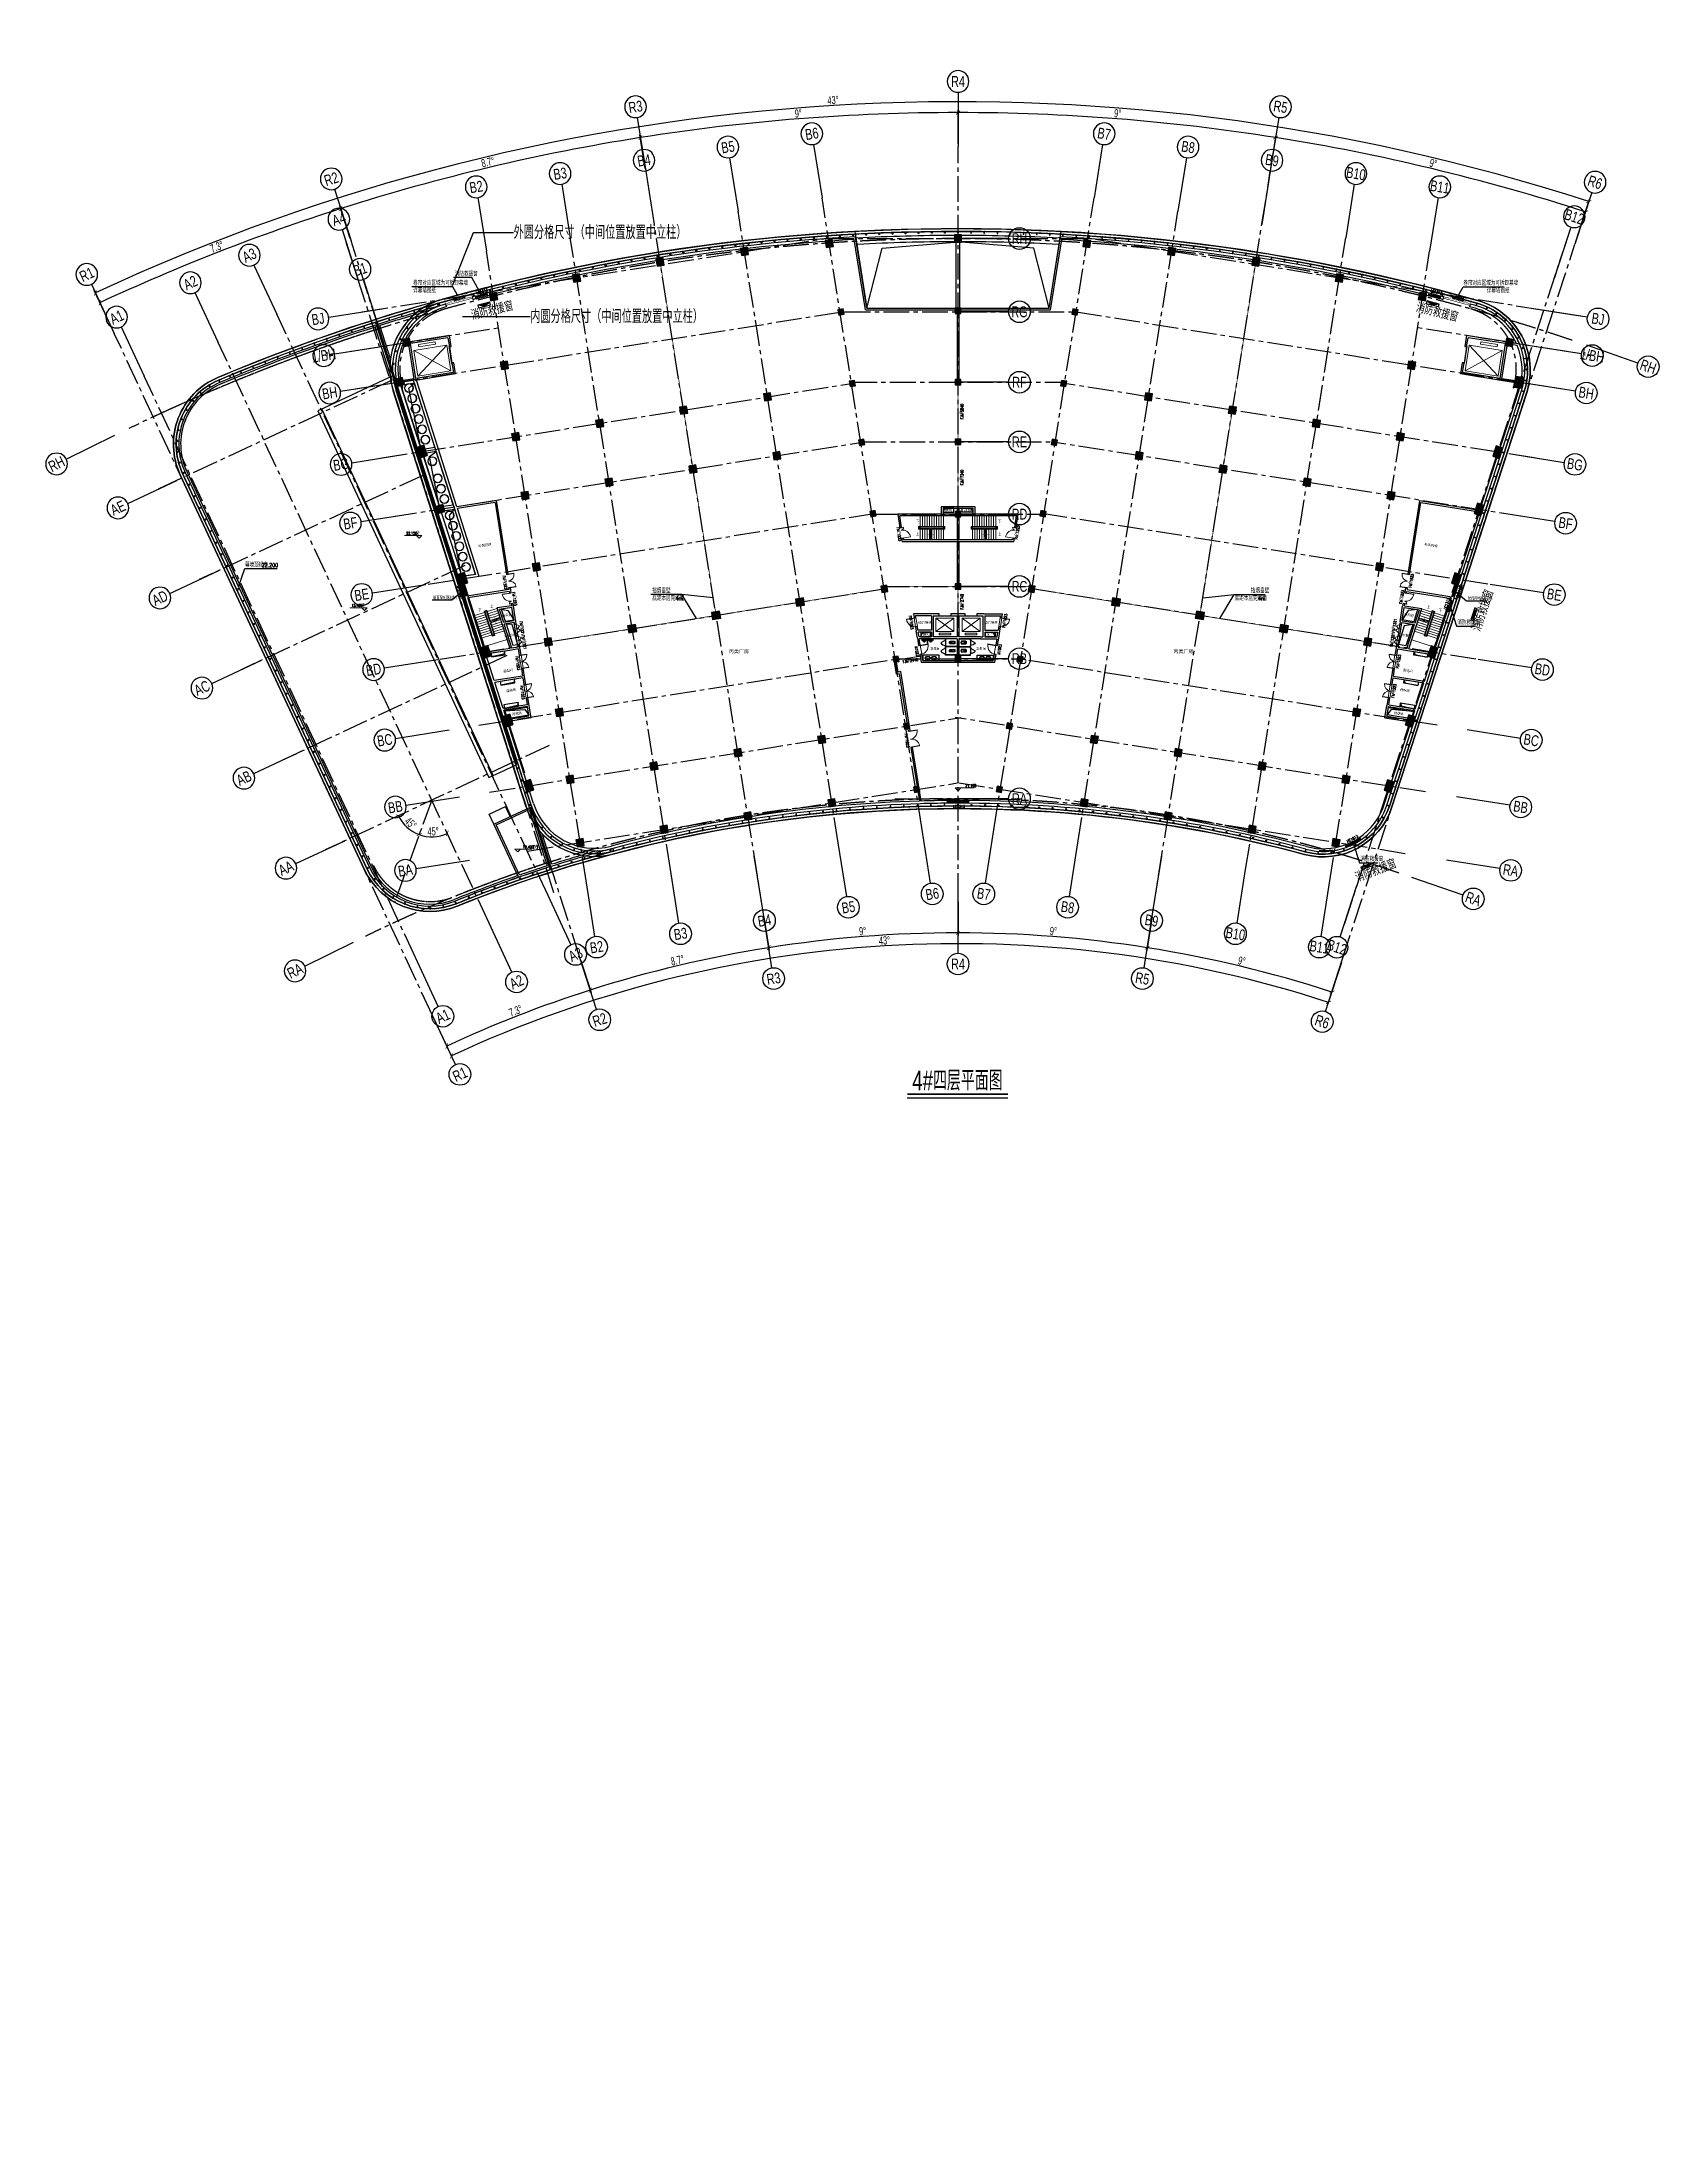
# Model space of a CAD drawing. Extents: x 162590 to 1345090, y -237084 to 1504616.
# Drawn here: x 882322 to 1061568, y -24078 to 208385 of the extents above; entities that cross this region are included whole.
import ezdxf
from ezdxf.enums import TextEntityAlignment as Align

# ---------------------------------------------------------------- set-up
doc = ezdxf.new("R2010")
doc.units = 0
doc.linetypes.add('CENTER', pattern=[50.8, 31.75, -6.35, 6.35, -6.35])
doc.linetypes.add('CENTER2', pattern=[28.575, 19.05, -3.175, 3.175, -3.175])
doc.layers.get('0').update_dxf_attribs({"color": 8})
doc.layers.get('Defpoints').update_dxf_attribs({"color": 8})
for name, color, linetype in [('#幕墙线-平面', 8, 'Continuous'), ('#文字', 8, 'Continuous'), ('#标注', 8, 'Continuous'), ('#轴线', 8, 'CENTER2'), ('A-FLOR-AREA', 8, 'Continuous'), ('A-FLOR-HOLE', 8, 'Continuous'), ('A-FLOR-SPCL', 8, 'Continuous'), ('A-FLOR-UNDR', 8, 'Continuous'), ('A-Hole', 8, 'Continuous'), ('A-ROOF', 8, 'Continuous'), ('AXIS_TEXT', 8, 'Continuous'), ('BZ', 8, 'Continuous'), ('COLUMN', 8, 'Continuous'), ('CURTWALL', 8, 'Continuous'), ('DIM_LEAD', 8, 'Continuous'), ('DOOR_FIRE_TEXT', 8, 'Continuous'), ('DOTE', 8, 'CENTER'), ('PUB_HATCH', 8, 'Continuous'), ('WALL', 8, 'Continuous'), ('WINDOW_TEXT', 8, 'Continuous'), ('xx', 8, 'Continuous'), ('救援窗', 8, 'Continuous'), ('数据中心轮廓线', 8, 'Continuous')]:
    doc.layers.add(name, color=color, linetype=linetype)
for name, color, linetype, lineweight in [('A-WALL', 8, 'Continuous', 50), ('DIM_ELEV', 8, 'Continuous', 5), ('DIM_SYMB', 8, 'Continuous', 5), ('DOOR_FIRE', 8, 'Continuous', 13), ('E-建筑条件', 8, 'Continuous', 9), ('EVTR', 8, 'Continuous', 9), ('PUB_TEXT', 8, 'Continuous', 5), ('STAIR', 8, 'Continuous', 9), ('WINDOW', 8, 'Continuous', 13)]:
    doc.layers.add(name, color=color, linetype=linetype, lineweight=lineweight)
doc.styles.add('#文字', font='jrs.shx', dxfattribs={"width": 0.7, "bigfont": 'hztxt.shx'})
doc.styles.add('_TCH_AXIS', font='complex.shx', dxfattribs={"bigfont": '@extfont2.shx'})
doc.styles.add('_TCH_DIM', font='SIMPLEX', dxfattribs={"bigfont": 'GBCBIG'})
doc.styles.add('_TCH_WINDOW', font='SIMPLEX', dxfattribs={"height": 3.5, "bigfont": 'GBCBIG'})
doc.styles.add('JHZX', font='jrs.shx', dxfattribs={"width": 0.6, "bigfont": 'jhz.shx'})
doc.styles.get("Standard").update_dxf_attribs({"font": 'arial.ttf'})
doc.styles.add('图纸文字', font='txt.shx', dxfattribs={"width": 0.5, "bigfont": 'HZTXT.shx'})
doc.styles.add('文字1', font='jrs.shx', dxfattribs={"width": 0.7, "bigfont": 'hztxt.shx'})
doc.dimstyles.new('JZBZ-300', dxfattribs={"dimscale": 300, "dimtxt": 3, "dimasz": 1.5, "dimexe": 1, "dimexo": 1, "dimgap": 0.5, "dimtad": 1, "dimdec": 0, "dimdsep": 46, "dimtxsty": 'JHZX', "dimblk1": 'ARCHTICK', "dimblk2": 'ARCHTICK', "dimsah": 1, "dimcen": 0, "dimclrd": 1, "dimclre": 1, "dimclrt": 2, "dimadec": 3, "dimazin": 2, "dimtfac": 1, "dimtdec": 0, "dimtix": 1, "dimtmove": 0, "dimatfit": 3, "dimfxl": 1, "dimtolj": 1, "dimlwd": -1, "dimlwe": -1, "dimarcsym": 1})

# ---------------------------------------------------------------- blocks, each defined once
blk = doc.blocks.new('*U605')
blk.add_line((-10.02, -0.75), (10.21, -0.75))
at = {"const_width": 0.4}
blk.add_lwpolyline([(-10.02, 0), (10.21, 0)], dxfattribs=at)
at = {"style": 'JHZX', "width": 0.75}
blk.add_attdef('立面图', text='', height=4, dxfattribs=at).set_placement((0.06, 2.74), align=Align.MIDDLE_CENTER)
blk = doc.blocks.new('A$C6e55dde9')
at = {"layer": '救援窗'}
h = blk.add_hatch(color=256, dxfattribs=at)
edge = h.paths.add_edge_path()
edge.add_arc((-839, -143), 839, 350.47785, 360)
edge.add_arc((839, -143), 839, 180, 189.52215)
edge.add_line((12, -282), (693, 0))
edge.add_line((693, 0), (-693, 0))
edge.add_line((-693, 0), (-12, -282))
edge = h.paths.add_edge_path()
edge.add_line((-12, -282), (0, -287))
edge.add_line((0, -287), (12, -282))
edge.add_arc((839, -143), 839, 180, 189.52215, ccw=False)
edge.add_arc((-839, -143), 839, -9.52215, 0, ccw=False)
blk.add_lwpolyline([(693, 0), (-693, 0), (-693, -287), (693, -287)], close=True, dxfattribs=at)
blk.add_lwpolyline([(693, 0), (0, -287), (-693, 0)], dxfattribs=at)
blk = doc.blocks.new('A$Cf5e5299f')
at = {"layer": '#标注', "ltscale": 300}
blk.add_blockref('A$C6e55dde9', (0, 0), dxfattribs=at)
at = {"layer": '#文字', "style": '图纸文字', "width": 0.7}
blk.add_text('消防救援窗', height=1000, dxfattribs=at).set_placement((-1646, -1458))
blk = doc.blocks.new('Hole-2F')
at = {"layer": 'A-Hole'}
for points in [[(-1650, 180400), (-450, 180400), (-450, 180850), (-1650, 180850)], [(1650, 180400), (450, 180400), (450, 180850), (1650, 180850)], [(-49162, 168484), (-49381, 169866), (-50532, 169684), (-50101, 168335)], [(-50009, 168046), (-49255, 165685), (-48732, 165768), (-49115, 168187)], [(50327, 167995), (49560, 165636), (48732, 165768), (49115, 168187)], [(-4100, 166600), (-3050, 166600), (-3050, 167150), (-4100, 167150)], [(4100, 166600), (3050, 166600), (3050, 167150), (4100, 167150)], [(-50184, 165031), (-51666, 164797), (-51603, 164402), (-50122, 164636)], [(50481, 164984), (51962, 164750), (51900, 164355), (50418, 164589)], [(-49083, 161915), (-50664, 161665), (-50601, 161270), (-49021, 161520)], [(49380, 161868), (50960, 161618), (50897, 161223), (49317, 161473)], [(-48677, 159347), (-50257, 159097), (-50194, 158702), (-48614, 158952)], [(48973, 159300), (50553, 159050), (50491, 158655), (48910, 158905)]]:
    blk.add_lwpolyline(points, close=True, dxfattribs=at)
for points in [[(-1650, 180400), (-1500, 180765), (-450, 180850)], [(1650, 180400), (1500, 180765), (450, 180850)], [(49162, 168484), (49381, 169866), (50858, 169632), (50420, 168284), (49162, 168484)], [(-50532, 169684), (-49822, 169541), (-49162, 168484)], [(-50009, 168046), (-49383, 168003), (-48732, 165768)], [(50327, 167995), (49353, 167848), (48732, 165768)], [(50858, 169632), (49822, 169541), (49162, 168484)], [(-4100, 166600), (-3964, 167039), (-3050, 167150)], [(4100, 166600), (3964, 167039), (3050, 167150)], [(-50184, 165031), (-50250, 164694), (-51603, 164402)], [(50481, 164984), (50546, 164647), (51900, 164355)], [(-49083, 161915), (-49149, 161578), (-50601, 161270)], [(49380, 161868), (49445, 161531), (50897, 161223)], [(-48677, 159347), (-48742, 159010), (-50194, 158702)], [(-49474, 157651), (-47496, 157965), (-47629, 158804), (-50134, 158408), (-49979, 157919), (-49601, 158042), (-49474, 157651)], [(-50134, 158408), (-47917, 158569), (-47496, 157965)], [(49738, 157610), (47496, 157965), (47629, 158804), (50404, 158365), (50246, 157876), (49865, 158000), (49738, 157610)], [(50404, 158365), (47917, 158569), (47496, 157965)], [(48973, 159300), (49039, 158963), (50491, 158655)]]:
    blk.add_lwpolyline(points, dxfattribs=at)
blk = doc.blocks.new('chimney')
at = {"layer": 'A-Hole'}
for points in [[(-58978, 187431), (-57878, 187606), (-60139, 194689), (-61638, 194452), (-59485, 187698), (-59104, 187819), (-58978, 187431)], [(-59482, 187699), (-60756, 194157), (-60139, 194689)], [(-57392, 181148), (-58470, 186590), (-57724, 187124)], [(-54993, 173630), (-56257, 180058), (-55694, 180763)]]:
    blk.add_lwpolyline(points, dxfattribs=at)
for points in [[(-56947, 181071), (-55848, 181245), (-57724, 187124), (-58822, 186950), (-58734, 186680), (-59115, 186557), (-57392, 181148), (-57011, 181269)], [(-54992, 173628), (-57148, 180385), (-56767, 180507), (-56794, 180589), (-55694, 180763), (-53388, 173535), (-54488, 173361), (-54614, 173751)]]:
    blk.add_lwpolyline(points, close=True, dxfattribs=at)
at = {"layer": 'E-建筑条件'}
for centre, radius in [((-60756, 194157), 500), ((-60756, 194157), 450), ((-60392, 193014), 500), ((-60392, 193014), 450), ((-60027, 191871), 500), ((-60027, 191871), 450), ((-59662, 190728), 500), ((-59662, 190728), 450), ((-59297, 189585), 500), ((-59297, 189585), 450), ((-58932, 188441), 500), ((-58932, 188441), 450), ((-58172, 186060), 500), ((-58172, 186060), 450), ((-57564, 184155), 500), ((-57564, 184155), 450), ((-57199, 183011), 500), ((-57199, 183011), 450), ((-56834, 181868), 500), ((-56834, 181868), 450), ((-56257, 180058), 500), ((-56257, 180058), 450), ((-55892, 178915), 500), ((-55892, 178915), 450), ((-55527, 177772), 500), ((-55527, 177772), 450), ((-55162, 176628), 500), ((-55162, 176628), 450), ((-54797, 175485), 500), ((-54797, 175485), 450), ((-54433, 174342), 500), ((-54433, 174342), 450)]:
    blk.add_circle(centre, radius, dxfattribs=at)
blk = doc.blocks.new('9-10#$0$$lvtry$00000224')
at = {"elevation": 0}
blk.add_lwpolyline([(-205, -191), (-205, 0), (205, 0), (205, -191, 0.2680682), (51, -323, -0.3177651), (0, -360, -0.3177651), (-51, -323, 0.2680682)], format="xyb", close=True, dxfattribs=at)
for centre in [(0, -60, 0), (0, -242, 0)]:
    blk.add_circle(centre, 20)
for centre, radius, start, end in [((-152, -175, 0), 10, 114.10839, 248.1394), ((5, -526, 0), 395, 66.66751, 114.10839), ((-243, -401, 0), 233, 19.26394, 68.1394), ((0, -316, 0), 24, 199.26394, 269.49984), ((0, -316, 0), 24, 270.50016, 340.73606), ((243, -401, 0), 233, 110.49411, 160.73606), ((158, -173, 0), 10, 290.49411, 66.66751)]:
    blk.add_arc(centre, radius, start, end)
for p in [(0, -60, 0), (0, -242, 0)]:
    blk.add_point(p)
blk = doc.blocks.new('9-10#$0$$TCHSYS$APDOOR2D')
blk.add_line((0.5, 0), (0, 0.87))
blk.add_arc((0.5, 0), 1, 120, 180)
blk = doc.blocks.new('9-10#$0$$lvtry$00000202')
for p, q in [((140, -470, 0), (-140, -470, 0)), ((-110, -40, 0), (-110, -470, 0)), ((100, -30, 0), (-100, -30, 0)), ((110, -470, 0), (110, -40, 0))]:
    blk.add_line(p, q)
at = {"elevation": 0}
blk.add_lwpolyline([(140, -40, 0.4142136), (100, 0), (-100, 0, 0.4142136), (-140, -40), (-140, -480, 0.4142136), (-30, -590), (30, -590, 0.4142136), (140, -480)], format="xyb", close=True, dxfattribs=at)
blk.add_circle((0, -359, 0), 20)
for centre, start, end in [((-100, -40, 0), 90, 180), ((100, -40, 0), 0, 90)]:
    blk.add_arc(centre, 10, start, end)
for p in [(0, 0, 0), (0, -359, 0)]:
    blk.add_point(p)
blk = doc.blocks.new('9-10#$0$$lvtry$00000195')
for p, q in [((-165, -91), (-34, -91)), ((-17, -58), (-17, -48)), ((-16, -91), (-11, -91)), ((11, -91), (165, -91)), ((17, -58), (17, -48))]:
    blk.add_line(p, q)
blk.add_lwpolyline([(273, -195, -0.1321382), (254, -266, -0.1066614), (193, -332, -0.0833394), (108, -374, -0.0720394), (0, -389, -0.0720394), (-108, -374, -0.0833394), (-193, -332, -0.1066614), (-254, -266, -0.1321382), (-273, -195, -0.1321382), (-254, -124, -0.1066614), (-193, -57, -0.0833394), (-108, -16, -0.0720394), (0, 0, -0.0720394), (108, -16, -0.0833394), (193, -57, -0.1066614), (254, -124, -0.1321382)], format="xyb", close=True)
blk.add_circle((0, -58), 16.7)
for centre, radius, start, end in [((-131, -195), 101, 149.8906, 180), ((-131, -195), 101, 180, 210.1094), ((-68, -231), 174, 128.92569, 149.8906), ((-68, -158), 174, 210.1094, 234.46232), ((-165, -111), 20, 90, 128.92569), ((-27, -100), 245, 234.46232, 253.51826), ((0, -9), 340, 253.51826, 270), ((-40, -49), 10.1, 106.60956, 258.16482), ((-64, 218), 259, 274.70692, 282.37316), ((-75, -228), 173, 71.36005, 79.18732), ((-29, -95), 6.77, 155.34398, 308.32242), ((-171, 3), 166, 324.84107, 338.13372), ((-171, 3), 170, 324.84107, 331.35233), ((-29, -95), 3.37, 155.34398, 308.32242), ((100, -210), 170, 132.31406, 138.82532), ((100, -210), 166, 125.53268, 138.82532), ((0, -131), 25, 112.516, 67.484), ((-12, -74), 10.6, 201.89238, 261.77402), ((0, -48), 16.7, 0, 180), ((-381, -131), 372, 2.39824, 6.76269), ((0, -111), 9.9, 201.78369, 338.21631), ((0, -9), 340, 270, 286.48174), ((64, 218), 259, 257.62684, 265.29308), ((381, -131), 372, 170.10083, 177.60176), ((75, -228), 173, 100.81268, 110.41907), ((40, -49), 10.1, 281.83518, 73.39044), ((27, -100), 245, 286.48174, 305.53768), ((165, -111), 20, 51.07431, 90), ((165, -111), 20, 51.07431, 90), ((68, -158), 174, 305.53768, 329.8906), ((68, -231), 174, 30.1094, 51.07431), ((131, -195), 101, 0, 30.1094), ((131, -195), 101, 329.8906, 0)]:
    blk.add_arc(centre, radius, start, end)
for p in [(0, -58), (0, -131)]:
    blk.add_point(p)
blk = doc.blocks.new('$DORLIB2D$00000127')
for points in [[(-0.53, 0.79), (-0.53, 0.69)], [(-0.03, 0.79), (-0.53, 0.79)], [(-0.03, 0.69), (-0.53, 0.69)], [(0.5, 0.5), (-0.5, 0.5)], [(-0.03, 0.79), (-0.03, 0.69)], [(0.53, 0.79), (0.03, 0.79)], [(0.03, 0.79), (0.03, 0.69)], [(0.53, 0.69), (0.03, 0.69)], [(0.53, 0.79), (0.53, 0.69)]]:
    blk.add_lwpolyline(points)
blk = doc.blocks.new('$DorLib2D$00000002')
for p, q in [((-0.5, 0), (-0.5, 0.4875)), ((-0.475, 0.4875), (-0.5, 0.4875)), ((-0.475, 0), (-0.475, 0.4875)), ((0.475, 0), (0.475, 0.4875)), ((0.475, 0.4875), (0.5, 0.4875)), ((0.5, 0), (0.5, 0.4875)), ((-0.5, 0), (-0.475, 0)), ((0.5, 0), (0.475, 0))]:
    blk.add_line(p, q)
for centre, start, end in [((-0.4875, 0), 0, 88.530716), ((0.4875, 0), 91.469284, 180)]:
    blk.add_arc(centre, 0.4875, start, end)
blk = doc.blocks.new('$DorLib2D$00000225')
for p, q in [((-0.5, 0), (-0.5, 0.25)), ((-0.48, 0.25), (-0.5, 0.25)), ((-0.48, 0), (-0.48, 0.25)), ((0.48, 0), (0.48, 0.75)), ((0.48, 0.75), (0.5, 0.75)), ((0.5, 0), (0.5, 0.75)), ((-0.48, 0), (-0.5, 0)), ((0.48, 0), (0.5, 0))]:
    blk.add_line(p, q)
for centre, radius, start, end in [((-0.5, 0), 0.251, 359.7899, 84.0974), ((0.5, 0), 0.755, 92.2493, 179.7238)]:
    blk.add_arc(centre, radius, start, end)
blk = doc.blocks.new('$DorLib2D$00000231')
for p, q in [((-0.5, 0), (-0.25, 0.43)), ((0.5, 0), (0.25, 0.43))]:
    blk.add_line(p, q)
for centre, start, end in [((-0.5, 0), 0, 60), ((0.5, 0), 120, 180)]:
    blk.add_arc(centre, 0.5, start, end)
blk = doc.blocks.new('$WINLIB2D$00000039')
for points in [[(-0.5, 0.5), (-0.5, -0.5)], [(0.5, 0.5), (-0.5, 0.5)], [(-0.5, 0.17), (0.5, 0.17)], [(-0.45, -0.17), (-0.5, 0.08)], [(-0.38, -0.17), (-0.45, 0.17)], [(-0.32, -0.17), (-0.38, 0.17)], [(-0.25, -0.17), (-0.31, 0.17)], [(-0.18, -0.17), (-0.24, 0.17)], [(-0.11, -0.17), (-0.18, 0.17)], [(-0.04, -0.17), (-0.11, 0.17)], [(0.02, -0.17), (-0.04, 0.17)], [(0.09, -0.17), (0.03, 0.17)], [(0.16, -0.17), (0.1, 0.17)], [(0.23, -0.17), (0.16, 0.17)], [(0.3, -0.17), (0.23, 0.17)], [(0.36, -0.17), (0.3, 0.17)], [(0.43, -0.17), (0.37, 0.17)], [(0.5, -0.17), (0.44, 0.17)], [(0.5, -0.5), (0.5, 0.5)], [(-0.5, -0.17), (0.5, -0.17)], [(0.5, -0.5), (-0.5, -0.5)]]:
    blk.add_lwpolyline(points)
blk = doc.blocks.new('$DorLib2D$00000001')
for p, q in [((0.45, 0.975), (0.5, 0.975)), ((0.45, 0), (0.45, 0.975)), ((0.5, 0), (0.45, 0)), ((0.5, 0), (0.5, 0.975))]:
    blk.add_line(p, q)
blk.add_arc((0.475, 0), 0.975, 91.46928, 180)
blk = doc.blocks.new('$DorLib2D$00000213')
at = {"const_width": 0.02}
blk.add_lwpolyline([(0.5, 0), (-0.5, 0)], dxfattribs=at)
blk = doc.blocks.new('$WINLIB2D$00000001')
for points in [[(-0.5, 0.5), (-0.5, -0.5)], [(-0.5, 0.5), (0.5, 0.5)], [(0.5, 0.17), (-0.5, 0.17)], [(0.5, -0.5), (0.5, 0.5)], [(0.5, -0.17), (-0.5, -0.17)], [(-0.5, -0.5), (0.5, -0.5)]]:
    blk.add_lwpolyline(points)
blk = doc.blocks.new('_FZH')
blk.add_lwpolyline([(-0.5, -0.5), (0.5, -0.5), (0.5, 0.5), (-0.5, 0.5)], close=True)
at = {"layer": 'PUB_HATCH'}
blk.add_solid([(-0.5, -0.5), (0.5, -0.5), (-0.5, 0.5), (0.5, 0.5)], dxfattribs=at)
blk = doc.blocks.new('frfeytyiujnbv')
at = {"layer": '#幕墙线-平面'}
for radius in [7100, 7200, 7300, 7400]:
    blk.add_arc((44478, -21939), radius, 290.15462, 304.28234, dxfattribs=at)
at = {"layer": 'A-FLOR-AREA'}
for centre, radius, start, end in [((59388, 23948), 7400, 21.72279, 35.71757), ((44478, -21939), 7300, 266.44972, 278.0529)]:
    blk.add_arc(centre, radius, start, end, dxfattribs=at)
at = {"layer": 'A-FLOR-HOLE', "ltscale": 5}
for points in [[(-6013, 30800), (-4327, 37457), (3667, 38100)], [(14148, 30800), (12462, 37457), (4467, 38100)]]:
    blk.add_lwpolyline(points, dxfattribs=at)
at = {"layer": 'A-FLOR-SPCL', "ltscale": 5}
for p, q in [((667, -5800), (667, -6300)), ((667, -5800), (667, -6300)), ((667, -6300), (697, -6300)), ((697, -5800), (697, -6300)), ((697, -5800), (697, -6300)), ((2667, -5800), (2667, -5938)), ((2667, -5800), (2667, -5938)), ((2667, -5938), (2692, -5938)), ((2667, -5938), (2692, -5938)), ((2692, -6538), (2667, -6538)), ((2667, -6700), (2667, -6538)), ((2692, -6538), (2667, -6538)), ((2667, -6700), (2667, -6538)), ((3967, -6700), (2667, -6700)), ((3967, -6700), (2667, -6700)), ((2667, -6700), (2667, -6838)), ((2667, -6700), (2667, -6838)), ((2667, -6838), (2692, -6838)), ((2667, -6838), (2692, -6838)), ((3967, -5800), (2692, -5800)), ((2692, -5938), (2692, -5800)), ((3967, -5800), (2692, -5800)), ((2692, -5938), (2692, -5800)), ((2692, -5938), (2692, -6538)), ((2692, -6670), (2692, -6538)), ((2692, -6670), (2692, -6538)), ((3967, -6670), (2692, -6670)), ((3967, -6670), (2692, -6670)), ((2692, -6838), (2692, -6700)), ((2692, -6838), (2692, -6700)), ((2692, -6838), (2692, -7438)), ((4167, -5800), (5442, -5800)), ((4167, -5800), (5442, -5800)), ((4167, -6670), (5442, -6670)), ((4167, -6670), (5442, -6670)), ((4167, -6700), (5467, -6700)), ((4167, -6700), (5467, -6700)), ((5442, -5938), (5442, -5800)), ((5442, -5938), (5442, -5800)), ((5467, -5938), (5442, -5938)), ((5467, -5938), (5442, -5938)), ((5442, -5938), (5442, -6538)), ((5442, -6670), (5442, -6538)), ((5442, -6538), (5467, -6538)), ((5442, -6670), (5442, -6538)), ((5442, -6538), (5467, -6538)), ((5442, -6838), (5442, -6700)), ((5442, -6838), (5442, -6700)), ((5467, -6838), (5442, -6838)), ((5467, -6838), (5442, -6838)), ((5442, -6838), (5442, -7438)), ((5467, -5800), (5467, -5938)), ((5467, -5800), (5467, -5938)), ((5467, -6700), (5467, -6538)), ((5467, -6700), (5467, -6538)), ((5467, -6700), (5467, -6838)), ((5467, -6700), (5467, -6838)), ((2692, -7438), (2667, -7438)), ((2667, -7600), (2667, -7438)), ((2692, -7438), (2667, -7438)), ((2667, -7600), (2667, -7438)), ((3967, -7600), (2667, -7600)), ((3967, -7600), (2667, -7600)), ((2692, -7570), (2692, -7438)), ((2692, -7570), (2692, -7438)), ((3967, -7570), (2692, -7570)), ((3967, -7570), (2692, -7570)), ((4167, -7570), (5442, -7570)), ((4167, -7570), (5442, -7570)), ((4167, -7600), (5467, -7600)), ((4167, -7600), (5467, -7600)), ((5442, -7570), (5442, -7438)), ((5442, -7438), (5467, -7438)), ((5442, -7570), (5442, -7438)), ((5442, -7438), (5467, -7438)), ((5467, -7600), (5467, -7438)), ((5467, -7600), (5467, -7438))]:
    blk.add_line(p, q, dxfattribs=at)
for points in [[(164, -8200), (1964, -8200), (1964, -7600), (164, -7600)], [(7971, -8200), (6171, -8200), (6171, -7600), (7971, -7600)]]:
    blk.add_lwpolyline(points, close=True, dxfattribs=at)
at = {"layer": 'A-FLOR-UNDR'}
for p, q in [((3867, 30800), (3868, 39000)), ((4267, 30800), (4268, 39000)), ((-58530, 22790), (-60417, 28705)), ((-58339, 22851), (-60287, 28956)), ((-60227, 28766), (-60287, 28956)), ((-40990, -31016), (-60145, 29002)), ((-58724, 25207), (-59893, 28872)), ((-48341, -6667), (-57572, 22256)), ((-81452, 12617), (-61061, -31111)), ((-81271, 12701), (-60880, -31027)), ((-43866, -20690), (-45566, -15364)), ((-40861, -30764), (-41936, -27395)), ((-41133, -31061), (-41194, -30871))]:
    blk.add_line(p, q, dxfattribs=at)
for centre, radius, start, end in [((4067, -172200), 211050, 90.10859, 93.04387), ((4067, -172200), 210350, 90.10895, 93.02398), ((4067, -172200), 211050, 86.95613, 89.89141), ((4067, -172200), 210350, 86.97602, 89.89105), ((4067, -172200), 211200, 105.63792, 107.7), ((4067, -172200), 211000, 106.06544, 107.64569), ((4067, -172200), 211200, 107.74071, 112.75032), ((4067, -172200), 211000, 107.74071, 112.75032), ((-74746, 15744), 7400, 112.75032, 205), ((-74746, 15744), 7200, 112.75032, 205), ((4067, -172200), 148200, 104.93902, 107.7), ((4067, -172200), 148400, 105.58752, 107.62278), ((-54355, -27984), 7400, 205.00004, 292.0529), ((-54355, -27984), 7200, 205.00004, 292.0529), ((4067, -172200), 148400, 109.15993, 112.0529), ((4067, -172200), 148200, 107.75795, 112.0529)]:
    blk.add_arc(centre, radius, start, end, dxfattribs=at)
at = {"layer": 'A-ROOF'}
for p, q in [((-47806, -25228), (-45994, -24382)), ((-47299, -26315), (-47806, -25228)), ((-45486, -25470), (-45994, -24382)), ((-41133, -31061), (-43251, -24427))]:
    blk.add_line(p, q, dxfattribs=at)
for points in [[(-58484, 23307), (-59497, 22835), (-66037, 19785), (-66762, 19447), (-47829, -21156), (-46552, -20560), (-44752, -19721), (-58484, 23307)], [(-44554, -32203), (-47299, -26315), (-43251, -24427)], [(-44449, -31955), (-47033, -26412), (-43372, -24705), (-41385, -30932)]]:
    blk.add_lwpolyline(points, dxfattribs=at)
blk.add_arc((4067, -172200), 148400, 107.83513, 109.08231, dxfattribs=at)
at = {"layer": 'A-WALL', "const_width": 75}
for points in [[(-22761, -2811), (-28831, 35511)], [(30896, -2811), (36965, 35511)], [(3767, 0), (-3767, 0)], [(4367, 0), (11902, 0)], [(-4426, -312), (-44428, -6648)], [(12561, -312), (52562, -6648)]]:
    blk.add_lwpolyline(points, dxfattribs=at)
at = {"layer": 'CURTWALL'}
blk.add_lwpolyline([(4067, -24300, -0.0657753), (42478, -29375, 0.3992271), (51801, -24319), (66711, 21569, 0.4257611), (61478, 31359, 0.1695891), (-77723, 22845, 0.4257611), (-81724, 12490), (-61333, -31238, 0.3992271), (-51464, -35121, -0.096522), (4067, -24300, -0.0948127)], format="xyb", dxfattribs=at)
at = {"layer": 'DIM_ELEV'}
for p, q in [((-55267, 5630), (-57167, 5630)), ((-55567, 5330), (-55867, 5630)), ((-55567, 5330), (-55267, 5630)), ((-61311, -2357), (-63211, -2357)), ((-61611, -2657), (-61911, -2357)), ((-61611, -2657), (-61311, -2357)), ((4067, -22613), (3767, -22313)), ((3767, -22313), (5867, -22313)), ((4067, -22613), (4367, -22313)), ((-44653, -29396), (-44953, -29096)), ((-44953, -29096), (-43053, -29096)), ((-44653, -29396), (-44353, -29096))]:
    blk.add_line(p, q, dxfattribs=at)
at = {"layer": 'DIM_LEAD'}
for p, q in [((-51822, 33173), (-56378, 33173)), ((-51304, 32229), (-51822, 33173)), ((-49740, 34189), (-51761, 34189)), ((-48704, 32301), (-49740, 34189)), ((59438, 32229), (59956, 33173)), ((59956, 33173), (64512, 33173)), ((-75553, -34), (-74830, 1977)), ((-74830, 1977), (-71261, 1977)), ((-51931, -1535), (-54102, -1535)), ((-50640, -459), (-51931, -1535)), ((-26481, -884), (-29917, -884)), ((-24885, -3553), (-26481, -884)), ((-23007, -1259), (-26481, -884)), ((31142, -1259), (34616, -884)), ((33020, -3553), (34616, -884)), ((34616, -884), (38052, -884)), ((58519, -2188), (59224, -4390)), ((59055, -539), (60345, -1614)), ((60345, -1614), (62517, -1614)), ((59224, -4390), (61245, -4390)), ((47794, -28386), (48499, -30589)), ((48499, -30589), (50520, -30589))]:
    blk.add_line(p, q, dxfattribs=at)
for points, const_width in [([(-51289, 32202, 1), (-51318, 32255, 1)], 60), ([(-48690, 32275, 1), (-48719, 32327, 1)], 60), ([(59424, 32202, 1), (59453, 32255, 1)], 60), ([(-75563, -62, 1), (-75543, -6, 1)], 60), ([(-50625, -447, 1), (-50655, -472, 1)], 40), ([(-22977, -1262, 1), (-23037, -1256, 1)], 60), ([(31112, -1262, 1), (31171, -1256, 1)], 60), ([(58510, -2159, 1), (58528, -2217, 1)], 60), ([(59039, -526, 1), (59070, -552, 1)], 40), ([(-24870, -3579, 1), (-24901, -3527, 1)], 60), ([(33004, -3579, 1), (33035, -3527, 1)], 60), ([(47785, -28358, 1), (47803, -28415, 1)], 60)]:
    blk.add_lwpolyline(points, format="xyb", close=True, dxfattribs=dict(at, const_width=const_width))
at = {"layer": 'DIM_SYMB', "elevation": -1683}
for points in [[(-263, 7175, 0, 0, 0), (3217, 7175, 0, 0, 0), (3217, 5775, 0, 0, 0), (1167, 5775, 0, 80, 0), (1467, 5775, 0, 0, 0)], [(8397, 7175, 0, 0, 0), (4917, 7175, 0, 0, 0), (4917, 5775, 0, 0, 0), (6967, 5775, 0, 80, 0), (6667, 5775, 0, 0, 0)], [(-263, 5775, 0, 0, 0), (907, 5775, 0, 80, 0), (607, 5775, 0, 0, 0)], [(8397, 5775, 0, 0, 0), (7227, 5775, 0, 80, 0), (7527, 5775, 0, 0, 0)], [(-48880, -2924, 0, 0, 0), (-47898, -6001, 0, 0, 0), (-46564, -5575, 0, 0, 0), (-47111, -3861, 0, 80, 0), (-47020, -4146, 0, 0, 0)], [(-47546, -2498, 0, 0, 0), (-47190, -3613, 0, 80, 0), (-47281, -3327, 0, 0, 0)], [(57343, -2976, 0, 0, 0), (56345, -6048, 0, 0, 0), (55013, -5616, 0, 0, 0), (55569, -3904, 0, 80, 0), (55477, -4189, 0, 0, 0)], [(56011, -2544, 0, 0, 0), (55650, -3656, 0, 80, 0), (55742, -3371, 0, 0, 0)]]:
    blk.add_lwpolyline(points, format="xyseb", dxfattribs=at)
at = {"layer": 'DOOR_FIRE'}
for p, q in [((-44860, -5198), (-45016, -4210)), ((-44662, -5167), (-44819, -4179)), ((-630, -4467), (-786, -3479)), ((-432, -4435), (-589, -3448)), ((8567, -4435), (8723, -3448)), ((8764, -4467), (8921, -3479)), ((52797, -5167), (52953, -4179)), ((52995, -5198), (53151, -4210)), ((-44657, -6482), (-44813, -5494)), ((-44459, -6451), (-44616, -5463)), ((52594, -6451), (52750, -5463)), ((52791, -6482), (52948, -5494)), ((-44242, -9099), (-44477, -7618)), ((-44045, -9068), (-44279, -7586)), ((52179, -9068), (52414, -7586)), ((52377, -9099), (52611, -7618)), ((-43726, -12359), (-43961, -10877)), ((-43528, -12327), (-43763, -10846)), ((51663, -12327), (51897, -10846)), ((51860, -12359), (52095, -10877))]:
    blk.add_line(p, q, dxfattribs=at)
at = {"layer": 'DOTE'}
for centre, radius, start, end in [((4067, -172200), 210700, 107.82316, 115), ((-54355, -27984), 6900, 205, 290.49315), ((4067, -172200), 148700, 107.75799, 111.94639)]:
    blk.add_arc(centre, radius, start, end, dxfattribs=at)
at = {"layer": 'EVTR'}
for p, q in [((-56149, 26127), (-52495, 26706)), ((-52044, 23861), (-56149, 26127)), ((-56149, 26127), (-55699, 23282)), ((-52495, 26706), (-55699, 23282)), ((-55626, 26787), (-53789, 27078)), ((-55581, 26505), (-55626, 26787)), ((-53744, 26796), (-55581, 26505)), ((-53789, 27078), (-53744, 26796)), ((-52495, 26706), (-52044, 23861)), ((60629, 26706), (60179, 23861)), ((60179, 23861), (64284, 26127)), ((64284, 26127), (60629, 26706)), ((60629, 26706), (63833, 23282)), ((61923, 27078), (61879, 26796)), ((61879, 26796), (63716, 26505)), ((63761, 26787), (61923, 27078)), ((63716, 26505), (63761, 26787)), ((64284, 26127), (63833, 23282)), ((-55699, 23282), (-52044, 23861)), ((63833, 23282), (60179, 23861)), ((1617, -5005), (1617, -3525)), ((1617, -3525), (3617, -3525)), ((1617, -5005), (3617, -3525)), ((1617, -3525), (3617, -5005)), ((3617, -3525), (3617, -5005)), ((6517, -3525), (4517, -3525)), ((4517, -3525), (4517, -5005)), ((6517, -5005), (4517, -3525)), ((6517, -3525), (4517, -5005)), ((6517, -5005), (6517, -3525)), ((3617, -5005), (1617, -5005)), ((1977, -5375), (1977, -5190)), ((1977, -5190), (3257, -5190)), ((3257, -5375), (1977, -5375)), ((3257, -5190), (3257, -5375)), ((4517, -5005), (6517, -5005)), ((6157, -5190), (4877, -5190)), ((4877, -5190), (4877, -5375)), ((4877, -5375), (6157, -5375)), ((6157, -5375), (6157, -5190))]:
    blk.add_line(p, q, dxfattribs=at)
at = {"layer": 'STAIR'}
for p, q in [((2467, 7800), (-133, 7800)), ((-133, 6630), (-133, 7800)), ((127, 6630), (127, 7800)), ((387, 6630), (387, 7800)), ((647, 6630), (647, 7800)), ((907, 6630), (907, 7800)), ((1167, 6630), (1167, 7800)), ((1427, 6630), (1427, 7800)), ((1687, 6630), (1687, 7800)), ((1947, 6630), (1947, 7800)), ((2207, 6630), (2207, 7800)), ((2467, 6630), (2467, 7800)), ((3967, 7800), (2467, 7800)), ((2467, 7800), (2467, 6630)), ((3967, 5150), (3967, 7800)), ((5667, 7800), (4167, 7800)), ((4167, 7800), (4167, 5150)), ((5667, 7800), (8267, 7800)), ((5667, 7800), (5667, 6630)), ((5667, 6630), (5667, 7800)), ((5927, 7800), (5927, 6630)), ((6187, 7800), (6187, 6630)), ((6447, 7800), (6447, 6630)), ((6707, 7800), (6707, 6630)), ((6967, 7800), (6967, 6630)), ((7227, 7800), (7227, 6630)), ((7487, 7800), (7487, 6630)), ((7747, 7800), (7747, 6630)), ((8007, 7800), (8007, 6630)), ((8267, 7800), (8267, 6630)), ((-293, 6630), (-293, 6320)), ((2627, 6630), (-293, 6630)), ((-293, 6320), (936, 6320)), ((-233, 6570), (-233, 6380)), ((2567, 6570), (-233, 6570)), ((-233, 6380), (930, 6380)), ((-133, 6550), (-133, 6570)), ((2467, 6550), (-133, 6550)), ((-133, 6400), (-133, 6550)), ((-133, 6400), (928, 6400)), ((-133, 6400), (-133, 6380)), ((-133, 6320), (-133, 5150)), ((-133, 5150), (1046, 5150)), ((127, 6550), (127, 6570)), ((127, 6400), (127, 6380)), ((127, 6320), (127, 5150)), ((387, 6550), (387, 6570)), ((387, 6400), (387, 6380)), ((387, 6320), (387, 5150)), ((647, 6550), (647, 6570)), ((647, 6400), (647, 6380)), ((647, 6320), (647, 5150)), ((907, 6550), (907, 6570)), ((907, 6400), (907, 6380)), ((907, 6320), (907, 5150)), ((1154, 5843), (911, 5728)), ((911, 5728), (1095, 5697)), ((928, 6400), (978, 5873)), ((978, 5873), (1154, 5843)), ((993, 5714), (1046, 5150)), ((1028, 6400), (2467, 6400)), ((1028, 6400), (1080, 5856)), ((1030, 6380), (2567, 6380)), ((1036, 6320), (2627, 6320)), ((1095, 5697), (1146, 5150)), ((1146, 5150), (2467, 5150)), ((1167, 6550), (1167, 6570)), ((1167, 6400), (1167, 6380)), ((1167, 6320), (1167, 5150)), ((1427, 6550), (1427, 6570)), ((1427, 6400), (1427, 6380)), ((1427, 6320), (1427, 5150)), ((1687, 6550), (1687, 6570)), ((1687, 6400), (1687, 6380)), ((1687, 6320), (1687, 5150)), ((1947, 6550), (1947, 6570)), ((1947, 6400), (1947, 6380)), ((1947, 6320), (1947, 5150)), ((2207, 6550), (2207, 6570)), ((2207, 6400), (2207, 6380)), ((2207, 6320), (2207, 5150)), ((2467, 6550), (2467, 6570)), ((2467, 6570), (2467, 6380)), ((2467, 6400), (2467, 6380)), ((2467, 6320), (2467, 5150)), ((2467, 6320), (2467, 5150)), ((2467, 5150), (3967, 5150)), ((2567, 6380), (2567, 6570)), ((2627, 6320), (2627, 6630)), ((4167, 5150), (5667, 5150)), ((5507, 6320), (5507, 6630)), ((5507, 6630), (8427, 6630)), ((6996, 6320), (5507, 6320)), ((5567, 6380), (5567, 6570)), ((5567, 6570), (8367, 6570)), ((6990, 6380), (5567, 6380)), ((5667, 6570), (5667, 6550)), ((5667, 6380), (5667, 6570)), ((5667, 6550), (8267, 6550)), ((6988, 6400), (5667, 6400)), ((5667, 6380), (5667, 6400)), ((5667, 5150), (5667, 6320)), ((5667, 5150), (5667, 6320)), ((7106, 5150), (5667, 5150)), ((5927, 6570), (5927, 6550)), ((5927, 6380), (5927, 6400)), ((5927, 5150), (5927, 6320)), ((6187, 6570), (6187, 6550)), ((6187, 6380), (6187, 6400)), ((6187, 5150), (6187, 6320)), ((6447, 6570), (6447, 6550)), ((6447, 6380), (6447, 6400)), ((6447, 5150), (6447, 6320)), ((6707, 6570), (6707, 6550)), ((6707, 6380), (6707, 6400)), ((6707, 5150), (6707, 6320)), ((6967, 6570), (6967, 6550)), ((6967, 6380), (6967, 6400)), ((6967, 5150), (6967, 6320)), ((6981, 5707), (7224, 5822)), ((7157, 5677), (6981, 5707)), ((7040, 5853), (6988, 6400)), ((7224, 5822), (7040, 5853)), ((7106, 5150), (7055, 5694)), ((8267, 6400), (7088, 6400)), ((7142, 5836), (7088, 6400)), ((8367, 6380), (7090, 6380)), ((8427, 6320), (7096, 6320)), ((7206, 5150), (7157, 5677)), ((8267, 5150), (7206, 5150)), ((7227, 6570), (7227, 6550)), ((7227, 6380), (7227, 6400)), ((7227, 5150), (7227, 6320)), ((7487, 6570), (7487, 6550)), ((7487, 6380), (7487, 6400)), ((7487, 5150), (7487, 6320)), ((7747, 6570), (7747, 6550)), ((7747, 6380), (7747, 6400)), ((7747, 5150), (7747, 6320)), ((8007, 6570), (8007, 6550)), ((8007, 6380), (8007, 6400)), ((8007, 5150), (8007, 6320)), ((8267, 6570), (8267, 6550)), ((8267, 6400), (8267, 6550)), ((8267, 6380), (8267, 6400)), ((8267, 5150), (8267, 6320)), ((8367, 6570), (8367, 6380)), ((8427, 6630), (8427, 6320)), ((-49436, -3238), (-48321, -2882)), ((-48645, -5715), (-49436, -3238)), ((-49357, -3486), (-48242, -3130)), ((-49278, -3733), (-48163, -3377)), ((-49198, -3981), (-48084, -3625)), ((-49119, -4229), (-48005, -3873)), ((-49040, -4476), (-47926, -4121)), ((-48961, -4724), (-47847, -4368)), ((-48882, -4972), (-47768, -4616)), ((-48370, -2730), (-48074, -2635)), ((-47482, -5511), (-48370, -2730)), ((-48294, -2769), (-48113, -2711)), ((-47443, -5436), (-48294, -2769)), ((-48264, -2864), (-48245, -2858)), ((-48102, -2812), (-48245, -2858)), ((-47454, -5335), (-48245, -2858)), ((-48185, -3112), (-48166, -3105)), ((-48113, -2711), (-47725, -3927)), ((-48106, -3359), (-48087, -3353)), ((-48083, -2806), (-48102, -2812)), ((-48102, -2812), (-47743, -3935)), ((-48074, -2635), (-47670, -3904)), ((-48027, -3607), (-48008, -3601)), ((-46911, -2432), (-48026, -2788)), ((-48004, -3054), (-48023, -3060)), ((-47948, -3855), (-47929, -3849)), ((-46832, -2680), (-47947, -3036)), ((-47925, -3301), (-47944, -3308)), ((-47869, -4102), (-47850, -4096)), ((-46753, -2928), (-47868, -3283)), ((-47846, -3549), (-47865, -3555)), ((-47790, -4350), (-47770, -4344)), ((-46674, -3175), (-47789, -3531)), ((-47767, -3797), (-47786, -3803)), ((-47222, -3713), (-47743, -3935)), ((-47208, -3815), (-47713, -4031)), ((-47713, -4031), (-47311, -5289)), ((-47710, -4598), (-47691, -4592)), ((-46595, -3423), (-47709, -3779)), ((-47688, -4045), (-47707, -4051)), ((-47694, -4023), (-47262, -5378)), ((-47639, -3999), (-47187, -5417)), ((-46516, -3671), (-47630, -4026)), ((-47609, -4292), (-47628, -4298)), ((-46437, -3918), (-47551, -4274)), ((-47529, -4540), (-47549, -4546)), ((-46358, -4166), (-47472, -4522)), ((-46279, -4414), (-47393, -4769)), ((-47050, -3827), (-47234, -3631)), ((-47234, -3631), (-47208, -3815)), ((-46589, -3443), (-47075, -3650)), ((-47075, -3650), (-47050, -3827)), ((-46558, -3538), (-47061, -3753)), ((-46911, -2432), (-46589, -3443)), ((-46558, -3538), (-46121, -4909)), ((54981, -3691), (54573, -4947)), ((55847, -4814), (54734, -4452)), ((55927, -4567), (54814, -4205)), ((56007, -4319), (54895, -3958)), ((56088, -4072), (54975, -3710)), ((55517, -3811), (54981, -3691)), ((55377, -2474), (55012, -3595)), ((55565, -3719), (55012, -3595)), ((56168, -3825), (55055, -3463)), ((56248, -3577), (55136, -3216)), ((56329, -3330), (55216, -2969)), ((56409, -3083), (55296, -2721)), ((56489, -2836), (55377, -2474)), ((55604, -3645), (55517, -3811)), ((55639, -3912), (55604, -3645)), ((56128, -3947), (55637, -5461)), ((55721, -3754), (55639, -3912)), ((56207, -3965), (55673, -3845)), ((56187, -3960), (55712, -5422)), ((56238, -3869), (55721, -3754)), ((56207, -3965), (55762, -5333)), ((55893, -5481), (56758, -2818)), ((55905, -5379), (56708, -2907)), ((55931, -5556), (56834, -2779)), ((56003, -4591), (55984, -4585)), ((56083, -4344), (56064, -4338)), ((56164, -4097), (56145, -4091)), ((56146, -4638), (56165, -4644)), ((56539, -2683), (56159, -3852)), ((56577, -2759), (56218, -3865)), ((56244, -3849), (56225, -3843)), ((56226, -4390), (56245, -4397)), ((56566, -2860), (56238, -3869)), ((56302, -4415), (57415, -4777)), ((56324, -3602), (56305, -3596)), ((56306, -4143), (56325, -4149)), ((56383, -4168), (57495, -4529)), ((56405, -3355), (56386, -3349)), ((56387, -3896), (56406, -3902)), ((56463, -3921), (57576, -4282)), ((56485, -3108), (56466, -3101)), ((56467, -3649), (56486, -3655)), ((56834, -2779), (56539, -2683)), ((56543, -3673), (57656, -4035)), ((56566, -2860), (56546, -2854)), ((56547, -3401), (56566, -3407)), ((56566, -2860), (56708, -2907)), ((56758, -2818), (56577, -2759)), ((56624, -3426), (57736, -3788)), ((56628, -3154), (56647, -3160)), ((56704, -3179), (57817, -3540)), ((56708, -2907), (56727, -2913)), ((56784, -2931), (57897, -3293)), ((57094, -5766), (57897, -3293)), ((57953, -4092), (58056, -3774)), ((-48803, -5219), (-47689, -4864)), ((-48724, -5467), (-47610, -5111)), ((-48645, -5715), (-47531, -5359)), ((-47531, -5359), (-48645, -5715)), ((-48645, -5715), (-48341, -6667)), ((-48341, -6667), (-45817, -5862)), ((-47631, -4845), (-47612, -4839)), ((-47552, -5093), (-47533, -5087)), ((-47187, -5417), (-47482, -5511)), ((-47292, -5283), (-47473, -5341)), ((-47473, -5341), (-47454, -5335)), ((-47450, -4788), (-47469, -4794)), ((-47262, -5378), (-47443, -5436)), ((-47371, -5035), (-47390, -5041)), ((-46200, -4661), (-47314, -5017)), ((-47292, -5283), (-47311, -5289)), ((-46121, -4909), (-47235, -5265)), ((-46121, -4909), (-47235, -5265)), ((-45817, -5862), (-46121, -4909)), ((54573, -4947), (54264, -5898)), ((54264, -5898), (56785, -6717)), ((55686, -5308), (54573, -4947)), ((55686, -5308), (54573, -4947)), ((55766, -5061), (54654, -4700)), ((55637, -5461), (55931, -5556)), ((55712, -5422), (55893, -5481)), ((55762, -5333), (55743, -5327)), ((55924, -5386), (55743, -5327)), ((55842, -5086), (55823, -5080)), ((55923, -4839), (55904, -4832)), ((55905, -5379), (55924, -5386)), ((55981, -5404), (57094, -5766)), ((57094, -5766), (55981, -5404)), ((55985, -5132), (56004, -5138)), ((56061, -5157), (57174, -5518)), ((56065, -4885), (56084, -4891)), ((56141, -4910), (57254, -5271)), ((56222, -4662), (57335, -5024)), ((56785, -6717), (57094, -5766))]:
    blk.add_line(p, q, dxfattribs=at)
at = {"layer": 'WALL'}
for p, q in [((-6184, 30600), (-7417, 38387)), ((-6013, 30800), (-7264, 38696)), ((14148, 30800), (15398, 38696)), ((14318, 30600), (15552, 38387)), ((-52514, 30968), (-52593, 31258)), ((-49697, 32042), (-49619, 31753)), ((-49259, 31847), (-49334, 32137)), ((-48075, 32462), (-48000, 32172)), ((-6184, 30600), (3967, 30600)), ((-6013, 30800), (4067, 30800)), ((3967, 30600), (3967, 23000)), ((4067, 30800), (14148, 30800)), ((4167, 30600), (14318, 30600)), ((4167, 30600), (4167, 23000)), ((56134, 32172), (56209, 32462)), ((57468, 32137), (57393, 31847)), ((57753, 31753), (57832, 32042)), ((60727, 31258), (60649, 30968)), ((-52206, 27759), (-56749, 27039)), ((-56108, 22990), (-56749, 27039)), ((-52372, 27530), (-56521, 26873)), ((-55910, 23021), (-56521, 26873)), ((-52372, 27530), (-52210, 26508)), ((-52210, 26508), (-52013, 26539)), ((-52013, 26539), (-52206, 27759)), ((60340, 27759), (60147, 26539)), ((60147, 26539), (60345, 26508)), ((64785, 27055), (60340, 27759)), ((60345, 26508), (60507, 27530)), ((64655, 26873), (60507, 27530)), ((64045, 23021), (64655, 26873)), ((64242, 22990), (64853, 26842)), ((65852, 26886), (64785, 27055)), ((65946, 26668), (64853, 26842)), ((-51533, 23512), (-55978, 22808)), ((-51762, 23678), (-55910, 23021)), ((-51731, 24761), (-51929, 24730)), ((-51929, 24730), (-51762, 23678)), ((-51533, 23512), (-51731, 24761)), ((59866, 24761), (59668, 23512)), ((64112, 22808), (59668, 23512)), ((60063, 24730), (59866, 24761)), ((59897, 23678), (60063, 24730)), ((64045, 23021), (59897, 23678)), ((-56164, 22778), (-58031, 22483)), ((-56108, 22990), (-57775, 22726)), ((-51653, 8645), (-56164, 22778)), ((-56108, 22990), (-56110, 22989)), ((-55978, 22808), (-55864, 22826)), ((-51389, 8803), (-55864, 22826)), ((4167, 23000), (3967, 23000)), ((61815, 8440), (66140, 21754)), ((62078, 8281), (66426, 21661)), ((66441, 22439), (64112, 22808)), ((66473, 22636), (64242, 22990)), ((66441, 22439), (66473, 22636)), ((-47376, -20944), (-66309, 19658)), ((-46986, 9501), (-51389, 8803)), ((-45695, 1352), (-46986, 9501)), ((55120, 9501), (53829, 1352)), ((55120, 9501), (61815, 8440)), ((-49320, 1335), (-51653, 8645)), ((-47152, 9272), (-51327, 8610)), ((-48928, 1093), (-51327, 8610)), ((-47152, 9272), (-45893, 1321)), ((-2604, 8000), (-2367, 6501)), ((2217, 8000), (-2604, 8000)), ((-2170, 6533), (-2370, 7800)), ((2317, 7800), (-2370, 7800)), ((2217, 8850), (4067, 8850)), ((2217, 8850), (2217, 8000)), ((3967, 7800), (2317, 7800)), ((2417, 8650), (3967, 8650)), ((2417, 8650), (2417, 8000)), ((3967, 8000), (2417, 8000)), ((3967, 8650), (3967, 8000)), ((3967, 7800), (3967, 5150)), ((4067, 8850), (5917, 8850)), ((4167, 8650), (4167, 8000)), ((4167, 8650), (5717, 8650)), ((5717, 8000), (4167, 8000)), ((5817, 7800), (4167, 7800)), ((4167, 7800), (4167, 5150)), ((5717, 8650), (5717, 8000)), ((10505, 7800), (5817, 7800)), ((5917, 8850), (5917, 8000)), ((10739, 8000), (5917, 8000)), ((10505, 7800), (10304, 6533)), ((10502, 6501), (10739, 8000)), ((54027, 1321), (55286, 9272)), ((55286, 9272), (61752, 8248)), ((61752, 8248), (59137, 199)), ((59422, 107), (62078, 8281)), ((-2367, 6501), (-2170, 6533)), ((-1982, 5348), (-2179, 5316)), ((-2179, 5316), (-2121, 4950)), ((3967, 4950), (-2121, 4950)), ((-1951, 5150), (-1982, 5348)), ((3967, 5150), (-1951, 5150)), ((3967, 4950), (3967, -300)), ((10085, 5150), (4167, 5150)), ((10256, 4950), (4167, 4950)), ((4167, 4950), (4167, -300)), ((10116, 5348), (10085, 5150)), ((10314, 5316), (10116, 5348)), ((10256, 4950), (10314, 5316)), ((10304, 6533), (10502, 6501)), ((-49320, 1335), (-51219, 1034)), ((-51219, 1034), (-50941, 163)), ((-50941, 163), (-50655, 254)), ((-48928, 1093), (-50827, 793)), ((-50655, 254), (-50827, 793)), ((-45893, 1321), (-45695, 1352)), ((53829, 1352), (54027, 1321)), ((59137, 199), (59422, 107)), ((-50260, -984), (-50546, -1076)), ((-50546, -1076), (-50491, -1245)), ((-48508, -7461), (-50491, -1245)), ((-50227, -1087), (-50260, -984)), ((-45627, -358), (-50227, -1087)), ((-45595, -556), (-50166, -1280)), ((-48243, -7303), (-50166, -1280)), ((-45345, -2136), (-46926, -2386)), ((-45460, -129), (-45658, -161)), ((-45658, -161), (-45627, -358)), ((-45595, -556), (-45564, -753)), ((-45564, -753), (-45366, -722)), ((-45413, -426), (-45460, -129)), ((-45366, -722), (-45413, -426)), ((-45179, -1907), (-45376, -1938)), ((-45376, -1938), (-45345, -2136)), ((-45132, -2203), (-45179, -1907)), ((-44866, -3883), (-45132, -2203)), ((4167, -300), (3967, -300)), ((53000, -3883), (53266, -2203)), ((53313, -1907), (53266, -2203)), ((53511, -1938), (53313, -1907)), ((53479, -2136), (53511, -1938)), ((53479, -2136), (55388, -2438)), ((53548, -426), (53501, -722)), ((53501, -722), (53698, -753)), ((53595, -129), (53548, -426)), ((53792, -161), (53595, -129)), ((53698, -753), (53730, -556)), ((53730, -556), (58639, -1333)), ((53761, -358), (53792, -161)), ((53761, -358), (58701, -1141)), ((58639, -1333), (58577, -1523)), ((58577, -1523), (58862, -1616)), ((58735, -1037), (58701, -1141)), ((59020, -1130), (58735, -1037)), ((58862, -1616), (58965, -1300)), ((58965, -1300), (59020, -1130)), ((-46367, -4136), (-46926, -2386)), ((-45314, -2334), (-46664, -2547)), ((-46203, -3993), (-46664, -2547)), ((-45495, -6868), (-46367, -4136)), ((-45079, -3815), (-46203, -3993)), ((-45048, -4013), (-46141, -4186)), ((-45296, -6836), (-46141, -4186)), ((-45079, -3815), (-45314, -2334)), ((-45048, -4013), (-45016, -4210)), ((-45016, -4210), (-44819, -4179)), ((-44819, -4179), (-44866, -3883)), ((1217, -3050), (-854, -3050)), ((-854, -3050), (-786, -3479)), ((-786, -3479), (-589, -3448)), ((-432, -4435), (-630, -4467)), ((-630, -4467), (-551, -4966)), ((1117, -3250), (-620, -3250)), ((-589, -3448), (-620, -3250)), ((-367, -4850), (-432, -4435)), ((1117, -3250), (1117, -4850)), ((1967, -3050), (1217, -3050)), ((1317, -3250), (1317, -4950)), ((1317, -3250), (1967, -3250)), ((1967, -3250), (1967, -3050)), ((4067, -3050), (3267, -3050)), ((3267, -3050), (3267, -3250)), ((3267, -3250), (3967, -3250)), ((3967, -3250), (3967, -5600)), ((4867, -3050), (4067, -3050)), ((4167, -3250), (4167, -5600)), ((4167, -3250), (4867, -3250)), ((4867, -3250), (4867, -3050)), ((6917, -3050), (6167, -3050)), ((6167, -3050), (6167, -3250)), ((6167, -3250), (6817, -3250)), ((6817, -3250), (6817, -4950)), ((6917, -3050), (8989, -3050)), ((7017, -3250), (7017, -4850)), ((7017, -3250), (8755, -3250)), ((8567, -4435), (8501, -4850)), ((8764, -4467), (8567, -4435)), ((8685, -4966), (8764, -4467)), ((8755, -3250), (8723, -3448)), ((8723, -3448), (8921, -3479)), ((8921, -3479), (8989, -3050)), ((53000, -3883), (52953, -4179)), ((52953, -4179), (53151, -4210)), ((53151, -4210), (53182, -4013)), ((53182, -4013), (54594, -4236)), ((53214, -3815), (53448, -2334)), ((53214, -3815), (54656, -4044)), ((53448, -2334), (55126, -2599)), ((53733, -6884), (54594, -4236)), ((53933, -6916), (54820, -4187)), ((54656, -4044), (55126, -2599)), ((54820, -4187), (55388, -2438)), ((58175, -2760), (56683, -7351)), ((56947, -7510), (58461, -2853)), ((58461, -2853), (58175, -2760)), ((-45495, -6868), (-48243, -7303)), ((-44586, -6926), (-45349, -7047)), ((-44618, -6729), (-45296, -6836)), ((-44662, -5167), (-44860, -5198)), ((-44860, -5198), (-44813, -5494)), ((-44813, -5494), (-44616, -5463)), ((-44616, -5463), (-44662, -5167)), ((-44459, -6451), (-44657, -6482)), ((-44657, -6482), (-44618, -6729)), ((-44586, -6926), (-44477, -7618)), ((-44404, -6796), (-44459, -6451)), ((-44279, -7586), (-44404, -6796)), ((-432, -5716), (-551, -4966)), ((-432, -5716), (-301, -6544)), ((1117, -4850), (-367, -4850)), ((-248, -5600), (-335, -5050)), ((1117, -5050), (-335, -5050)), ((-301, -6544), (-103, -6513)), ((1117, -5600), (-248, -5600)), ((-103, -6513), (-216, -5800)), ((1217, -5800), (-216, -5800)), ((1117, -5050), (1117, -5600)), ((1567, -5800), (1217, -5800)), ((1317, -4950), (1317, -5600)), ((1567, -5600), (1317, -5600)), ((3967, -5600), (1567, -5600)), ((3967, -5800), (1567, -5800)), ((3967, -5800), (3967, -8000)), ((6567, -5600), (4167, -5600)), ((6567, -5800), (4167, -5800)), ((4167, -5800), (4167, -8000)), ((6567, -5600), (6817, -5600)), ((6567, -5800), (6917, -5800)), ((6817, -4950), (6817, -5600)), ((6917, -5800), (8351, -5800)), ((7017, -4850), (8501, -4850)), ((7017, -5050), (8469, -5050)), ((7017, -5050), (7017, -5600)), ((7017, -5600), (8382, -5600)), ((8351, -5800), (8238, -6513)), ((8238, -6513), (8435, -6544)), ((8382, -5600), (8469, -5050)), ((8435, -6544), (8567, -5716)), ((8567, -5716), (8685, -4966)), ((52539, -6796), (52414, -7586)), ((52594, -6451), (52539, -6796)), ((52791, -6482), (52594, -6451)), ((52611, -7618), (52721, -6926)), ((52721, -6926), (53787, -7095)), ((52797, -5167), (52750, -5463)), ((52750, -5463), (52948, -5494)), ((52752, -6729), (52791, -6482)), ((52752, -6729), (53733, -6884)), ((52995, -5198), (52797, -5167)), ((52948, -5494), (52995, -5198)), ((53933, -6916), (56683, -7351)), ((-47508, -10594), (-48508, -7461)), ((-45349, -7047), (-48182, -7496)), ((-47244, -10435), (-48182, -7496)), ((-44477, -7618), (-44279, -7586)), ((-44045, -9068), (-44242, -9099)), ((-44242, -9099), (-44109, -9939)), ((-43896, -10006), (-44045, -9068)), ((-2946, -8380), (-2749, -8349)), ((-2735, -9714), (-2946, -8380)), ((-2569, -9485), (-2749, -8349)), ((53, -7500), (-144, -7532)), ((-144, -7532), (-7, -8400)), ((-7, -8400), (8141, -8400)), ((164, -8200), (53, -7500)), ((164, -8200), (7971, -8200)), ((4167, -8000), (3967, -8000)), ((8081, -7500), (7971, -8200)), ((8279, -7532), (8081, -7500)), ((8141, -8400), (8279, -7532)), ((52179, -9068), (52030, -10006)), ((52377, -9099), (52179, -9068)), ((52244, -9939), (52377, -9099)), ((52414, -7586), (52611, -7618)), ((53787, -7095), (56621, -7544)), ((55667, -10481), (56621, -7544)), ((55930, -10640), (56947, -7510)), ((-46524, -13678), (-47508, -10594)), ((-44109, -9939), (-47244, -10435)), ((-44078, -10136), (-47182, -10628)), ((-46259, -13519), (-47182, -10628)), ((-44078, -10136), (-43961, -10877)), ((-43961, -10877), (-43763, -10846)), ((-43763, -10846), (-43896, -10006)), ((-2439, -9667), (-2735, -9714)), ((-2272, -9438), (-2569, -9485)), ((-2439, -9667), (-1430, -16037)), ((-1232, -16006), (-2272, -9438)), ((52030, -10006), (51897, -10846)), ((51897, -10846), (52095, -10877)), ((52095, -10877), (52212, -10136)), ((52212, -10136), (55604, -10673)), ((52244, -9939), (55667, -10481)), ((54665, -13562), (55604, -10673)), ((54929, -13721), (55930, -10640)), ((-46098, -15012), (-46524, -13678)), ((-43609, -13099), (-46259, -13519)), ((-43577, -13297), (-46198, -13712)), ((-45860, -14772), (-46198, -13712)), ((-43528, -12327), (-43726, -12359)), ((-43726, -12359), (-43609, -13099)), ((-43405, -14383), (-43577, -13297)), ((-43395, -13167), (-43528, -12327)), ((-43176, -14550), (-43395, -13167)), ((51311, -14550), (51530, -13167)), ((51663, -12327), (51530, -13167)), ((51540, -14383), (51712, -13297)), ((51860, -12359), (51663, -12327)), ((51712, -13297), (54603, -13755)), ((51743, -13099), (51860, -12359)), ((51743, -13099), (54665, -13562)), ((54259, -14814), (54603, -13755)), ((54523, -14973), (54929, -13721)), ((-46110, -14974), (-45824, -14883)), ((-43187, -24134), (-46110, -14974)), ((-43176, -14550), (-46098, -15012)), ((-43405, -14383), (-45860, -14772)), ((-42901, -24042), (-45824, -14883)), ((-1430, -16037), (-1232, -16006)), ((51231, -24133), (54196, -15007)), ((51311, -14550), (54196, -15007)), ((51516, -24226), (54523, -14973)), ((51540, -14383), (54259, -14814)), ((-951, -17784), (-1148, -17815)), ((-1148, -17815), (-206, -23762)), ((-5, -23756), (-951, -17784)), ((2917, -24004), (2917, -23704)), ((5217, -23704), (5217, -24004)), ((48477, -27806), (48646, -28054)), ((47028, -28886), (46925, -28604))]:
    blk.add_line(p, q, dxfattribs=at)
for centre, radius, start, end in [((4067, -172200), 211200, 93.07539, 104.29325), ((4067, -172200), 210900, 93.12156, 104.293), ((4067, -172200), 211200, 75.70675, 86.92461), ((4067, -172200), 210900, 75.707, 86.87844), ((-50804, 24074), 7400, 105.61913, 192.42072), ((-50804, 24074), 7100, 105.61913, 190.94955), ((4067, -172200), 211200, 105.56176, 105.61913), ((4067, -172200), 210900, 105.56234, 105.61913), ((4067, -172200), 211200, 104.64593, 104.74789), ((4067, -172200), 210900, 104.64618, 104.74731), ((4067, -172200), 210900, 75.25269, 75.35382), ((4067, -172200), 211200, 75.25211, 75.35407), ((4067, -172200), 210900, 74.24968, 74.43766), ((4067, -172200), 211200, 74.24968, 74.43824), ((59388, 23948), 7100, 24.44226, 74.24968), ((59388, 23948), 7400, 22.4866, 74.24968), ((59388, 23948), 7100, 342, 22.52881), ((59388, 23948), 7400, 342, 22.4866), ((-36137, -21884), 7400, 197.7, 284.97411), ((-36137, -21884), 7100, 197.7, 284.97411), ((4067, -172200), 148500, 91.64908, 104.97411), ((4067, -172200), 148200, 91.60015, 104.97411), ((4067, -172200), 148200, 90.44461, 91.60015), ((4067, -172200), 148500, 90.44371, 91.57126), ((4067, -172200), 148500, 74.9471, 89.55629), ((4067, -172200), 148200, 74.9471, 89.55539), ((44478, -21939), 7100, 304.28234, 342), ((44478, -21939), 7400, 304.28234, 342), ((44478, -21939), 7400, 254.9471, 290.15462), ((44478, -21939), 7100, 254.9471, 290.15462)]:
    blk.add_arc(centre, radius, start, end, dxfattribs=at)
at = {"layer": 'WINDOW'}
for p, q in [((53, -7500), (-103, -6513)), ((8081, -7500), (8238, -6513))]:
    blk.add_line(p, q, dxfattribs=at)
at = {"layer": 'WINDOW', "const_width": 100}
for points in [[(4067, 16400), (4067, 22200)], [(4067, 8400), (4067, 15600)], [(4067, -3050), (4067, -400)], [(-113, -7729), (-2484, -8104)]]:
    blk.add_lwpolyline(points, dxfattribs=at)
at = {"layer": 'xx'}
blk.add_line((-43758, -24316), (-58425, 21642), dxfattribs=at)
for centre, radius, start, end in [((4067, -172200), 211800, 103.86023, 105.61913), ((-50804, 24074), 8000, 105.61913, 197.7), ((-36137, -21884), 8000, 197.7, 284.97411), ((4067, -172200), 148200, 107.75799, 111.94639)]:
    blk.add_arc(centre, radius, start, end, dxfattribs=at)
at = {"layer": '数据中心轮廓线'}
blk.add_lwpolyline([(61559, 31648, 0.1695891), (-77839, 23122, 0.4257611), (-81996, 12363), (-61605, -31365, 0.3992271), (-51351, -35399, -0.1633343), (42401, -29665, 0.3992271), (52087, -24411), (66996, 21476, 0.4257611)], format="xyb", close=True, dxfattribs=at)
blk.add_lwpolyline([(-7358, 39292), (-6013, 30800), (14148, 30800), (15492, 39292)], dxfattribs=at)
for points in [[(-52593, 31258, 30, 30, 0), (-49697, 32042, 30, 30, 0), (-49854, 32621, 30, 30, 0), (-52754, 31836, 30, 30, 0), (-52593, 31258, 30, 30, 0), (-49854, 32621, 0, 0, 0)], [(60727, 31258, 30, 30, 0), (57832, 32042, 30, 30, 0), (57988, 32621, 30, 30, 0), (60888, 31836, 30, 30, 0), (60727, 31258, 30, 30, 0), (57988, 32621, 0, 0, 0)]]:
    blk.add_lwpolyline(points, format="xyseb", dxfattribs=at)
at = {"layer": '数据中心轮廓线', "const_width": 30}
for points in [[(-52754, 31836), (-49697, 32042)], [(60888, 31836), (57832, 32042)]]:
    blk.add_lwpolyline(points, dxfattribs=at)
at = {"layer": '#幕墙线-平面'}
ref = blk.add_blockref('$WINLIB2D$00000001', (-48667, 32155), dxfattribs=dict(at, xscale=1300, yscale=299.9999999999999, zscale=-1300, rotation=14.46959072370836))
ref.add_attrib('A', 'LC1313', (-49209, 32358), dxfattribs={"layer": 'WINDOW_TEXT', "height": 297.5, "rotation": 14.46959, "style": '_TCH_WINDOW', "width": 0.705882})
ref = blk.add_blockref('$WINLIB2D$00000001', (56801, 32155), dxfattribs=dict(at, xscale=-1300, yscale=300, zscale=1300, rotation=345.5304092768478))
ref.add_attrib('A', 'LC1313', (56337, 32618), dxfattribs={"layer": 'WINDOW_TEXT', "height": 297.5, "rotation": 345.53041, "style": '_TCH_WINDOW', "width": 0.705882})
ref = blk.add_blockref('$DorLib2D$00000213', (-51106, 31505), dxfattribs=dict(at, xscale=-3000, yscale=3000, zscale=3000, rotation=15.15482359927387))
ref.add_attrib('A', 'JM3039', (-51714, 31593), dxfattribs={"layer": 'WINDOW_TEXT', "height": 297.5, "rotation": 15.15482, "style": '_TCH_WINDOW', "width": 0.705882})
ref = blk.add_blockref('$DorLib2D$00000213', (59240, 31505), dxfattribs=dict(at, xscale=3000, yscale=3000, zscale=-3000, rotation=344.8451764013203))
ref.add_attrib('A', 'JM3039', (58758, 31888), dxfattribs={"layer": 'WINDOW_TEXT', "height": 297.5, "rotation": 344.84518, "style": '_TCH_WINDOW', "width": 0.705882})
at = {"layer": '#幕墙线-平面', "xscale": 1799.999999999999, "yscale": 200.0000000000001, "zscale": 1799.999999999999, "rotation": 99.00000000001393}
blk.add_blockref('$DORLIB2D$00000127', (-51971, 25634), dxfattribs=at)
at = {"layer": '#幕墙线-平面'}
ref = blk.add_blockref('$WINLIB2D$00000039', (-50600, -411), dxfattribs=dict(at, xscale=1300, yscale=300.0000000000001, zscale=-1300, rotation=287.6999999999899))
ref.add_attrib('A', 'BYC1337', (-51353, 42), dxfattribs={"layer": 'WINDOW_TEXT', "height": 297.5, "rotation": 287.7, "style": '_TCH_WINDOW', "width": 0.705882})
ref = blk.add_blockref('$WINLIB2D$00000039', (59079, -465), dxfattribs=dict(at, xscale=1300, yscale=300, zscale=-1300, rotation=251.9999999999933))
ref.add_attrib('A', 'BYC1337', (59471, -1300), dxfattribs={"layer": 'WINDOW_TEXT', "height": 297.5, "rotation": 72, "style": '_TCH_WINDOW', "width": 0.705882})
ref = blk.add_blockref('$WINLIB2D$00000001', (58519, -2188), dxfattribs=dict(at, xscale=-1300, yscale=300, zscale=-1300, rotation=71.99999999999376))
ref.add_attrib('A', 'LC1313', (58091, -2596), dxfattribs={"layer": 'WINDOW_TEXT', "height": 297.5, "rotation": 72, "style": '_TCH_WINDOW', "width": 0.705882})
ref = blk.add_blockref('$WINLIB2D$00000039', (4067, -23854), dxfattribs=dict(at, xscale=-2300, yscale=300, zscale=-2300, rotation=180.0000000007437))
ref.add_attrib('A', 'LC2313', (3527, -24496), dxfattribs={"layer": 'WINDOW_TEXT', "height": 297.5, "style": '_TCH_WINDOW', "width": 0.705882})
at = {"layer": 'A-FLOR-SPCL', "ltscale": 5}
for p in [(317, -5800, 0), (1067, -5800, 0)]:
    blk.add_blockref('9-10#$0$$lvtry$00000224', p, dxfattribs=at)
at = {"layer": 'A-FLOR-SPCL', "ltscale": 5, "zscale": 25}
for p, xscale, yscale, rotation in [((2680, -6237), 600.0000000000001, 600.0000000000001, 90), ((2680, -7137), 600.0000000000001, 600.0000000000001, 90), ((5455, -6237), -600, 600, 270), ((5455, -7137), -600, 600, 270)]:
    blk.add_blockref('9-10#$0$$TCHSYS$APDOOR2D', p, dxfattribs=dict(at, xscale=xscale, yscale=yscale, rotation=rotation))
at = {"layer": 'A-FLOR-SPCL', "ltscale": 5, "xscale": -1}
for name, p, rotation in [('9-10#$0$$lvtry$00000202', (3717, -6220), 270), ('9-10#$0$$lvtry$00000202', (3717, -7120), 270), ('9-10#$0$$lvtry$00000195', (6721, -8131), 180), ('9-10#$0$$lvtry$00000195', (7421, -8131), 180)]:
    blk.add_blockref(name, p, dxfattribs=dict(at, rotation=rotation))
at = {"layer": 'A-FLOR-SPCL', "ltscale": 5}
for name, p, rotation in [('9-10#$0$$lvtry$00000202', (4418, -6220), 90), ('9-10#$0$$lvtry$00000195', (714, -8131), 180), ('9-10#$0$$lvtry$00000195', (1414, -8131), 180), ('9-10#$0$$lvtry$00000202', (4418, -7120), 90)]:
    blk.add_blockref(name, p, dxfattribs=dict(at, rotation=rotation))
at = {"layer": 'A-Hole'}
for name in ['chimney', 'Hole-2F', 'Hole-2F']:
    blk.add_blockref(name, (4067, -172200), dxfattribs=at)
at = {"layer": 'COLUMN'}
for p, xscale, yscale, zscale, rotation in [((-19562, 37080), 799.9999999920992, 799.9999999920992, 799.9999999920992, 9.000000000190289), ((-10184, 37958), 799.9999999937205, 799.9999999937205, 799.9999999937205, 9.000000000070598), ((18319, 37958), 799.9999999993125, 799.9999999993125, 799.9999999993125, 80.99999999995909), ((18319, 37958), 799.9999999993125, 799.9999999993125, 799.9999999993125, 80.99999999995909), ((27697, 37080), 800.0000000022562, 800.0000000022562, 800.0000000022562, 80.99999999958727), ((-28894, 35906), 800.0000000023863, 800.0000000023863, 800.0000000023863, 8.999999999938531), ((37028, 35906), 799.9999999972155, 799.9999999972155, 799.9999999972155, 81.00000000037426), ((-38131, 34139), 800.0000000015393, 800.0000000015393, 800.0000000015393, 8.999999999981904), ((46265, 34139), 799.9999999996268, 799.9999999996268, 799.9999999996268, 81.00000000003018), ((-47321, 32076), 799.9999999967215, 799.9999999967215, 799.9999999967215, 8.999999999935255), ((-8881, 30368), 599.9999999999683, 599.9999999999683, 599.9999999999683, 278.9999999999773), ((17015, 30368), 599.9999999995082, 599.9999999995082, 599.9999999995082, 171.0000000000157), ((55456, 32076), 799.9999999996268, 799.9999999996268, 799.9999999996268, 81.00000000003018), ((-56947, 27008), 799.9999999975685, 799.9999999975685, 799.9999999975685, 8.99999999989188), ((65081, 27008), 799.9999999983924, 799.9999999983924, 799.9999999983924, 80.99999999994864), ((-46117, 24471), 799.9999999974956, 799.9999999974956, 799.9999999974956, 8.999999999858941), ((54251, 24471), 799.9999999983924, 799.9999999983924, 799.9999999983924, 80.99999999994864), ((66103, 22594), 1200.000000000009, 800.0000000001595, 800.0000000001595, 81.00000000000071), ((-57693, 22637), 800.0000000000637, 800.0000000000637, 800.0000000000637, 17.69999999981992), ((-17012, 20981), 799.9999999996994, 799.9999999996994, 799.9999999996994, 279.0000000000028), ((-7629, 22467), 599.9999999999683, 599.9999999999683, 599.9999999999683, 278.9999999999773), ((15764, 22467), 599.9999999995082, 599.9999999995082, 599.9999999995082, 171.0000000000157), ((25147, 20981), 800.0000000022562, 800.0000000022562, 800.0000000022562, 80.99999999958727), ((-26297, 19510), 799.9999999996994, 799.9999999996994, 799.9999999996994, 279.0000000000028), ((34431, 19510), 800.0000000022562, 800.0000000022562, 800.0000000022562, 80.99999999958727), ((-44865, 16569), 799.9999999974, 799.9999999974, 799.9999999974, 279.0000000000288), ((-35581, 18040), 799.9999999996994, 799.9999999996994, 799.9999999996994, 279.0000000000028), ((-6597, 15948), 599.9999999999683, 599.9999999999683, 599.9999999999683, 278.9999999999773), ((14731, 15948), 599.9999999995082, 599.9999999995082, 599.9999999995082, 171.0000000000157), ((43715, 18040), 800.0000000022562, 800.0000000022562, 800.0000000022562, 80.99999999958727), ((53000, 16569), 800.0000000022562, 800.0000000022562, 800.0000000022562, 80.99999999958727), ((-55233, 14927), 800.0000000000133, 1200.00000000002, 1200.00000000002, 18.00000000001912), ((-15980, 14462), 799.9999999996994, 799.9999999996994, 799.9999999996994, 279.0000000000028), ((24114, 14462), 800.0000000022562, 800.0000000022562, 800.0000000022562, 80.99999999958727), ((63795, 14860), 799.9999999998693, 1199.999999999876, 1199.999999999876, 342.0000000000126), ((-34548, 11521), 799.9999999996994, 799.9999999996994, 799.9999999996994, 279.0000000000028), ((-25264, 12992), 799.9999999996994, 799.9999999996994, 799.9999999996994, 279.0000000000028), ((33399, 12992), 800.0000000022562, 800.0000000022562, 800.0000000022562, 80.99999999958727), ((42683, 11521), 800.0000000022562, 800.0000000022562, 800.0000000022562, 80.99999999958727), ((-43833, 10051), 800.0000000021452, 800.0000000021452, 800.0000000021452, 279.0000000000426), ((51967, 10051), 799.9999999964431, 799.9999999964431, 799.9999999964431, 170.9999999999772), ((-53203, 8567), 800.0000000000637, 800.0000000000637, 800.0000000000637, 17.69999999981992), ((-5345, 8047), 599.9999999999683, 599.9999999999683, 599.9999999999683, 278.9999999999773), ((13480, 8047), 599.9999999995082, 599.9999999995082, 599.9999999995082, 171.0000000000157), ((61730, 8504), 799.9999999998693, 1199.999999999876, 1199.999999999876, 342.0000000000126), ((-42581, 2149), 799.9999999993354, 799.9999999993354, 799.9999999993354, 278.9999999998381), ((50716, 2149), 800.0000000028962, 800.0000000028962, 800.0000000028962, 170.9999999998309), ((-50742, 857), 799.9999999998693, 1200.000000000241, 1200.000000000241, 17.99999999998741), ((-4081, -258), 699.9999999996039, 699.9999999996039, 699.9999999996039, 278.9999999999949), ((12215, -258), 700.0000000000638, 700.0000000000638, 700.0000000000638, 171.0000000000111), ((59227, 801), 799.9999999998693, 1199.999999999876, 1199.999999999876, 342.0000000000126), ((-13414, -1736), 799.9999999996994, 899.9999999997953, 899.9999999997953, 279.0000000000028), ((21549, -1736), 900.0000000002557, 799.99999999993, 799.9999999999295, 170.9999999999957), ((-31983, -4677), 799.9999999996994, 899.9999999997953, 899.9999999997953, 279.0000000000028), ((-22699, -3207), 799.9999999996994, 899.9999999997953, 899.9999999997953, 279.0000000000028), ((30833, -3207), 900.0000000002557, 799.99999999993, 799.9999999999295, 170.9999999999957), ((40117, -4677), 900.0000000002557, 799.99999999993, 799.9999999999295, 170.9999999999957), ((-48159, -7239), 799.9999999999412, 1200.00000000002, 1200.00000000002, 18.00000000000326), ((-41267, -6147), 800.000000001006, 800.000000001006, 800.000000001006, 278.9999999999541), ((49402, -6147), 800.0000000047221, 800.0000000047221, 800.0000000047221, 171.0000000000711), ((56599, -7287), 799.9999999998693, 1199.999999999876, 1199.999999999876, 342.0000000000126), ((-2796, -8053), 600.000000000041, 600.000000000041, 600.000000000041, 279.0000000000213), ((10930, -8053), 600.0000000004281, 600.0000000004281, 600.0000000004281, 171.0000000000296), ((-40031, -13950), 800.0000000008015, 800.0000000008015, 800.0000000008015, 9.000000000074689), ((48166, -13950), 799.9999999990829, 799.9999999990829, 799.9999999990829, 80.99999999995646), ((-45729, -14853), 800.0000000000133, 1200.00000000002, 1200.00000000002, 18.00000000001912), ((-1622, -15460), 600.000000000041, 600.000000000041, 600.000000000041, 279.0000000000213), ((9757, -15460), 600.0000000004281, 600.0000000004281, 600.0000000004281, 171.0000000000296), ((54127, -14894), 799.9999999998693, 1199.999999999876, 1199.999999999876, 342.0000000000126), ((-20290, -18417), 800.0000000025912, 800.0000000025912, 800.0000000025912, 8.999999999818025), ((-11005, -16946), 800.0000000025912, 800.0000000025912, 800.0000000025912, 8.999999999818025), ((19140, -16946), 800.0000000001593, 800.0000000001593, 800.0000000001593, 171.0000000000025), ((28424, -18417), 800.0000000001593, 800.0000000001593, 800.0000000001593, 171.0000000000025), ((-38858, -21358), 800.0000000025912, 800.0000000025912, 800.0000000025912, 8.999999999818025), ((-29574, -19887), 800.0000000025912, 800.0000000025912, 800.0000000025912, 8.999999999818025), ((37708, -19887), 800.0000000001593, 800.0000000001593, 800.0000000001593, 171.0000000000025), ((46993, -21358), 799.9999999981741, 799.9999999981741, 799.9999999981741, 81.00000000004745), ((-43422, -22081), 799.9999999998693, 1200.000000000241, 1200.000000000241, 17.99999999998741), ((-512, -22473), 600.000000000041, 600.000000000041, 600.000000000041, 279.0000000000213), ((8646, -22473), 600.0000000004281, 600.0000000004281, 600.0000000004281, 171.0000000000296), ((51781, -22116), 799.9999999998693, 1199.999999999876, 1199.999999999876, 342.0000000000126), ((-19179, -25430), 800.0000000001959, 800.0000000001959, 800.0000000001959, 9.000000000014031), ((-9895, -23959), 800.0000000061021, 800.0000000061021, 800.0000000061021, 8.999999999913266), ((18029, -23959), 800.0000000017692, 800.0000000017692, 800.0000000017692, 81.00000000002072), ((27313, -25430), 799.999999998987, 799.999999998987, 799.999999998987, 80.99999999978654), ((-28463, -26900), 800.0000000027504, 800.0000000027504, 800.0000000027504, 9.000000000103235), ((36598, -26900), 800.0000000026777, 800.0000000026777, 800.0000000026777, 80.9999999999297), ((-37747, -28370), 800.0000000032468, 800.0000000032468, 800.0000000032468, 9.000000000114488), ((45882, -28370), 800.0000000002437, 800.0000000002437, 800.0000000002437, 81.00000000007094)]:
    blk.add_blockref('_FZH', p, dxfattribs=dict(at, xscale=xscale, yscale=yscale, zscale=zscale, rotation=rotation))
for p, xscale, yscale, zscale in [((4067, 38500), 800, 800, 800), ((4067, 30500), 600, 600, 600), ((4067, 22600), 600, 600, 600), ((4067, 16000), 600, 600, 600), ((4067, 8000), 600, 600, 600), ((4067, 0), 600, 600, 600), ((4067, -8000), 600, 600, 600)]:
    blk.add_blockref('_FZH', p, dxfattribs=dict(at, xscale=xscale, yscale=yscale, zscale=zscale))
at = {"layer": 'DOOR_FIRE', "zscale": 200}
for name, p, xscale, yscale, rotation in [('$DorLib2D$00000225', (-2174, 5925), 1200, 1200, 278.9999999999768), ('$DorLib2D$00000225', (10309, 5925), -1200, 1200, 81.00000000002314), ('$DorLib2D$00000002', (-45676, 596), -1500, 1500, 279.0000000000204), ('$DorLib2D$00000002', (53811, 596), 1500, 1500, 80.99999999998089), ('$DorLib2D$00000225', (-45371, -1330), 1200, 1200, 99.00000000002125), ('$DorLib2D$00000225', (53506, -1330), -1200, 1200, 260.9999999999629), ('$DorLib2D$00000231', (-44839, -4688), 999.9999999999998, 999.9999999999998, 279.0000000000199), ('$DorLib2D$00000001', (-609, -3957), 1000, 1000, 98.99999999998217), ('$DorLib2D$00000001', (8744, -3957), -999.9999999999995, 1000, 261.0000000000285), ('$DorLib2D$00000231', (52974, -4688), -999.9999999999993, 999.9999999999998, 80.99999999998349), ('$DorLib2D$00000231', (-44636, -5972), 999.9999999999998, 999.9999999999998, 279.0000000000199), ('$DorLib2D$00000231', (52771, -5972), -999.9999999999993, 999.9999999999998, 80.99999999998349), ('$DorLib2D$00000002', (-44261, -8343), -1500, 1500, 279.0000000000219), ('$DorLib2D$00000002', (52395, -8343), 1500, 1500, 80.99999999997397), ('$DorLib2D$00000002', (-43744, -11602), -1500, 1500, 279.0000000000207), ('$DorLib2D$00000002', (51879, -11602), 1500.000000000001, 1500.000000000001, 80.99999999998401), ('$DorLib2D$00000002', (-1190, -16911), 1800, 1800, 278.9999999999742)]:
    blk.add_blockref(name, p, dxfattribs=dict(at, xscale=xscale, yscale=yscale, rotation=rotation))
at = {"layer": 'WINDOW', "yscale": 200}
for p, xscale, zscale, rotation in [((60105, 25634), -1800, 1800, 260.9999999999851), ((2617, -3150), -1300, -1300, 180), ((5517, -3150), 1300, -1300, 180)]:
    blk.add_blockref('$DORLIB2D$00000127', p, dxfattribs=dict(at, xscale=xscale, zscale=zscale, rotation=rotation))
at = {"layer": 'WINDOW'}
ref = blk.add_blockref('$DorLib2D$00000001', (-124, -7022), dxfattribs=dict(at, xscale=-1000, yscale=1000, zscale=1000, rotation=278.9999999999741))
ref.add_attrib('A', 'M1023', (-720, -6641), dxfattribs={"layer": 'WINDOW_TEXT', "height": 297.5, "rotation": 279, "style": '_TCH_WINDOW', "width": 0.705882})
ref = blk.add_blockref('$DorLib2D$00000001', (8258, -7022), dxfattribs=dict(at, xscale=1000.000000000001, yscale=1000.000000000001, zscale=1000.000000000001, rotation=81.00000000002268))
ref.add_attrib('A', 'M1023', (8707, -7569), dxfattribs={"layer": 'WINDOW_TEXT', "height": 297.5, "rotation": 81, "style": '_TCH_WINDOW', "width": 0.705882})
at = {"layer": 'AXIS_TEXT', "style": '_TCH_AXIS'}
for s, height, width, p, p2 in [('1', 364, 0.555556, (-65776, 25578), (-65689, 25578)), ('BH', 180.2, 0.833333, (-65426, 25507), (-65126, 25507)), ('1', 364, 0.555556, (73385, 25578), (73472, 25578)), ('BH', 180.2, 0.833333, (73735, 25507), (74035, 25507))]:
    blk.add_text(s, height=height, dxfattribs=dict(at, width=width)).set_placement(p, p2, align=Align.FIT)
at = {"layer": 'DOOR_FIRE_TEXT', "style": '_TCH_WINDOW'}
for s, rotation, p in [('甲', 90, (4658, 19078)), ('甲', 90, (4658, 11778)), ('乙', 279, (-2665, 6113)), ('乙', 81, (10717, 5594)), ('甲', 279, (-46266, 769)), ('甲', 81, (54318, 249)), ('乙', 279, (-45210, -1039)), ('甲', 90, (4658, -1972)), ('乙', 81, (53262, -1558)), ('丙', 279, (-44377, -4294)), ('甲', 279, (-1322, -3665)), ('甲', 81, (9348, -4185)), ('丙', 81, (52443, -4724)), ('丙', 279, (-44151, -5855)), ('丙', 81, (52218, -6285)), ('甲', 279, (-44850, -8170)), ('甲', 9, (-1448, -8415)), ('甲', 81, (52902, -8689)), ('甲', 279, (-44334, -11429)), ('甲', 81, (52386, -11949)), ('甲', 279, (-1779, -16738))]:
    blk.add_text(s, height=338, rotation=rotation, dxfattribs=at).set_placement(p)
at = {"layer": 'DOOR_FIRE_TEXT', "style": '_TCH_WINDOW', "width": 0.705882}
for s, rotation, p in [('5840', 90, (4658, 19324)), ('FJM', 90, (4658, 18498)), ('7240', 90, (4658, 12024)), ('FJM', 90, (4658, 11198)), ('FM', 279, (-2731, 6528)), ('1223', 279, (-2626, 5870)), ('FM', 81, (10651, 5179)), ('1223', 81, (10756, 5836)), ('FM', 279, (-46331, 1183)), ('1523', 279, (-46227, 526)), ('FM', 81, (54252, -165)), ('1523', 81, (54356, 492)), ('FM', 279, (-45276, -624)), ('1223', 279, (-45172, -1281)), ('2740', 90, (4658, -1726)), ('FJM', 90, (4658, -2552)), ('FM', 81, (53197, -1973)), ('1223', 81, (53301, -1315)), ('FM', 279, (-44443, -3879)), ('1221', 279, (-44339, -4536)), ('FM', 279, (-1387, -3251)), ('1023', 279, (-1283, -3908)), ('FM', 81, (9283, -4599)), ('1023', 81, (9387, -3942)), ('1221', 81, (52482, -4481)), ('FM', 279, (-44217, -5440)), ('1221', 279, (-44113, -6097)), ('FM', 81, (52152, -6700)), ('1221', 81, (52256, -6042)), ('FM', 81, (52378, -5139)), ('FM', 279, (-44916, -7755)), ('1523', 279, (-44811, -8413)), ('FJM', 9, (-2021, -8506)), ('2440', 9, (-1205, -8377)), ('FM', 81, (52836, -9104)), ('1523', 81, (52941, -8447)), ('FM', 279, (-44399, -11015)), ('1523', 81, (52424, -11706)), ('1523', 279, (-44295, -11672)), ('FM', 81, (52320, -12363)), ('FM', 279, (-1845, -16323)), ('1823', 279, (-1741, -16980))]:
    blk.add_text(s, height=297.5, rotation=rotation, dxfattribs=at).set_placement(p)
at = {"layer": 'PUB_TEXT', "style": '_TCH_DIM'}
for s, height, p in [('消防救援窗', 506.4, (-51604, 34347)), ('卷帘对应区域为可拆卸幕墙', 506.38, (-56220, 33330)), ('详幕墙图纸', 506.4, (-56220, 32490)), ('卷帘对应区域为可拆卸幕墙', 506.38, (59982, 33330)), ('详幕墙图纸', 506.4, (62573, 32490)), ('下', 338, (-558, 7000)), ('下', 338, (8502, 7000)), ('结', 338, (-55867, 5735)), ('上', 338, (-576, 5600)), ('上', 338, (8502, 5600)), ('幕墙顶标高', 506.4, (-74822, 2135)), ('结', 338, (-61911, -2252)), ('防雨百叶顶贴梁底', 337.6, (-53997, -1430)), ('上', 338, (-47682, -2398)), ('挡烟垂壁', 506.4, (-29760, -726)), ('底距本层完成面', 506.4, (-29760, -1566)), ('底距本层完成面', 506.4, (34684, -1566)), ('挡烟垂壁', 506.4, (36481, -726)), ('上', 338, (55939, -2444)), ('防雨百叶顶贴梁底', 337.6, (60505, -1509)), ('下', 338, (-49007, -2824)), ('下', 338, (57280, -2876)), ('消防救援窗', 506.4, (59317, -4233)), ('结', 338, (-42813, -28991)), ('消防救援窗', 506.4, (48592, -30431))]:
    blk.add_text(s, height=height, dxfattribs=at).set_placement(p)
at = {"layer": 'PUB_TEXT'}
for s, height, p in [('送风', 264.3, (2635, 8279)), ('送风', 264.3, (4749, 8279)), ('动力管井', 264.3, (-340, -4146)), ('动力管井', 264.3, (6962, -4146)), ('丙类厂房', 396.5, (-21283, -7383)), ('卫生间', 264.3, (6048, -7023)), ('水', 264, (7226, -5451)), ('丙类厂房', 396.5, (27909, -7383))]:
    blk.add_text(s, height=height, dxfattribs=at).set_placement(p)
at = {"layer": 'PUB_TEXT', "style": '_TCH_DIM', "width": 0.705882}
for s, height, p in [('22.150', 297.5, (-56997, 5735)), ('22.200', 446.2, (-72979, 2135)), ('15.400', 297.5, (-63041, -2252)), ('4m', 446.2, (-27179, -1566)), ('4m', 446.2, (37264, -1566)), ('21.100', 297.5, (4877, -22208)), ('19.400', 297.5, (-44083, -28991)), ('(', 298, (-42953, -28991)), (')', 298, (-42567, -28991))]:
    blk.add_text(s, height=height, dxfattribs=at).set_placement(p)
at = {"layer": 'PUB_TEXT'}
for s, rotation, p in [('补风机房', 8.34135, (-48991, 4326)), ('补风机房', 351.65865, (55641, 4544)), ('新风井', 8.34135, (-46398, -3401)), ('新风井', 351.65865, (53411, -3236)), ('水管井', 8.34135, (-46111, -5642)), ('排风', 360, (155, -5451)), ('卫生间', 360, (971, -7023)), ('水管井', 351.65865, (53184, -5490)), ('弱电间', 8.34135, (-46242, -9546)), ('弱电间', 351.65865, (53270, -9384)), ('强电间', 8.34135, (-45913, -11711)), ('强电间', 351.65865, (52939, -11548)), ('排烟井', 8.34135, (-45258, -14280)), ('排烟井', 351.65865, (52271, -14116))]:
    blk.add_text(s, height=264.3, rotation=rotation, dxfattribs=at).set_placement(p)
at = {"layer": 'WINDOW_TEXT', "style": '_TCH_WINDOW', "width": 0.705882}
blk.add_text('HC1813', height=297.5, rotation=27.21848, dxfattribs=at).set_placement((47173, -28390))
blk = doc.blocks.new('_ARCHTICK')
at = {"color": 0, "linetype": 'ByBlock', "const_width": 0.15}
blk.add_lwpolyline([(-0.5, -0.5), (0.5, 0.5)], dxfattribs=at)
blk = doc.blocks.new('*U49')
blk.add_line((0, -20), (0, 0))
blk.add_circle((0, -24), 4)
at = {"style": 'JHZX', "width": 0.75}
blk.add_attdef('AXES', text='', height=4, dxfattribs=at).set_placement((0, -24), align=Align.MIDDLE_CENTER)
blk = doc.blocks.new('*U48')
blk.add_line((20, 0), (0, 0))
blk.add_circle((24, 0), 4)
at = {"style": 'JHZX', "width": 0.75}
blk.add_attdef('AXES', text='', height=4, dxfattribs=at).set_placement((24, 0), align=Align.MIDDLE_CENTER)
blk = doc.blocks.new('*D1638')
at = {"layer": '#标注', "color": 8, "ltscale": 300, "transparency": 16777216}
for p, q in [((1026103, 106502), (1024574, 101795)), ((925650, 100358), (927742, 95872))]:
    blk.add_line(p, q, dxfattribs=at)
blk.add_arc((983675, -24078), 132650, 72, 115, dxfattribs=at)
at = {"layer": 'Defpoints', "color": 0, "ltscale": 300, "transparency": 16777216}
for p in [(992158, 108301), (1026196, 106788), (925523, 100630), (983675, -24078)]:
    blk.add_point(p, dxfattribs=at)
at = {"layer": '#标注', "color": 8, "ltscale": 300, "transparency": 16777216, "xscale": 450, "yscale": 450, "zscale": 450}
for p, rotation in [((1024666, 102080), 341.9999999957651), ((927615, 96144), 205.000000005208)]:
    blk.add_blockref('_ARCHTICK', p, dxfattribs=dict(at, rotation=rotation))
at = {"layer": '#标注', "color": 8, "ltscale": 300, "transparency": 16777216, "insert": (975540, 108924), "char_height": 900, "attachment_point": 5, "rotation": 3.5, "style": 'JHZX'}
blk.add_mtext('\\A1;43°', dxfattribs=at)
blk = doc.blocks.new('*D1639')
at = {"layer": '#标注', "color": 8, "ltscale": 300, "transparency": 16777216}
for p, q in [((1005154, 111532), (1004567, 107828)), ((1026103, 106502), (1024944, 102936))]:
    blk.add_line(p, q, dxfattribs=at)
blk.add_arc((983675, -24078), 133850, 72, 81, dxfattribs=at)
at = {"layer": 'Defpoints', "color": 0, "ltscale": 300, "transparency": 16777216}
for p in [(1005201, 111828), (1018318, 105211), (1026196, 106788), (983675, -24078)]:
    blk.add_point(p, dxfattribs=at)
at = {"layer": '#标注', "color": 8, "ltscale": 300, "transparency": 16777216, "xscale": 450, "yscale": 450, "zscale": 450}
for p, rotation in [((1004614, 108124), 170.9999999999999), ((1025037, 103221), 341.9999999957651)]:
    blk.add_blockref('_ARCHTICK', p, dxfattribs=dict(at, rotation=rotation))
at = {"layer": '#标注', "color": 8, "ltscale": 300, "transparency": 16777216, "insert": (1015062, 106657), "char_height": 900, "attachment_point": 5, "rotation": 346.5, "style": 'JHZX'}
blk.add_mtext('\\A1;9°', dxfattribs=at)
blk = doc.blocks.new('*D1640')
at = {"layer": '#标注', "color": 8, "ltscale": 300, "transparency": 16777216}
for p, q in [((983675, 113222), (983675, 109472)), ((1005154, 111532), (1004567, 107828))]:
    blk.add_line(p, q, dxfattribs=at)
blk.add_arc((983675, -24078), 133850, 81, 90, dxfattribs=at)
at = {"layer": 'Defpoints', "color": 0, "ltscale": 300, "transparency": 16777216}
for p in [(983675, 113522), (1005201, 111828), (997666, 109039), (983675, -24078)]:
    blk.add_point(p, dxfattribs=at)
at = {"layer": '#标注', "color": 8, "ltscale": 300, "transparency": 16777216, "xscale": 450, "yscale": 450, "zscale": 450}
for p, rotation in [((983675, 109772), 180.0000000000003), ((1004614, 108124), 351.0000000000001)]:
    blk.add_blockref('_ARCHTICK', p, dxfattribs=dict(at, rotation=rotation))
at = {"layer": '#标注', "color": 8, "ltscale": 300, "transparency": 16777216, "insert": (994224, 109958), "char_height": 900, "attachment_point": 5, "rotation": 355.5, "style": 'JHZX'}
blk.add_mtext('\\A1;9°', dxfattribs=at)
blk = doc.blocks.new('*D1641')
at = {"layer": '#标注', "color": 8, "ltscale": 300, "transparency": 16777216}
for p, q in [((983675, 113222), (983675, 109472)), ((962197, 111532), (962783, 107828))]:
    blk.add_line(p, q, dxfattribs=at)
blk.add_arc((983675, -24078), 133850, 90, 99, dxfattribs=at)
at = {"layer": 'Defpoints', "color": 0, "ltscale": 300, "transparency": 16777216}
for p in [(962150, 111828), (983675, 113522), (976670, 109589), (983675, -24078)]:
    blk.add_point(p, dxfattribs=at)
at = {"layer": '#标注', "color": 8, "ltscale": 300, "transparency": 16777216, "xscale": 450, "yscale": 450, "zscale": 450}
blk.add_blockref('_ARCHTICK', (983675, 109772), dxfattribs=at)
at = {"layer": '#标注', "color": 8, "ltscale": 300, "transparency": 16777216, "xscale": 450, "yscale": 450, "zscale": 450, "rotation": 189.0000000000003}
blk.add_blockref('_ARCHTICK', (962736, 108124), dxfattribs=at)
at = {"layer": '#标注', "color": 8, "ltscale": 300, "transparency": 16777216, "insert": (973126, 109958), "char_height": 900, "attachment_point": 5, "rotation": 4.5, "style": 'JHZX'}
blk.add_mtext('\\A1;9°', dxfattribs=at)
blk = doc.blocks.new('*D1642')
at = {"layer": '#标注', "color": 8, "ltscale": 300, "transparency": 16777216}
for p, q in [((962197, 111532), (962783, 107828)), ((941931, 106723), (943072, 103150))]:
    blk.add_line(p, q, dxfattribs=at)
blk.add_arc((983675, -24078), 133850, 99, 107.7, dxfattribs=at)
at = {"layer": 'Defpoints', "color": 0, "ltscale": 300, "transparency": 16777216}
for p in [(962150, 111828), (941840, 107008), (956075, 106896), (983675, -24078)]:
    blk.add_point(p, dxfattribs=at)
at = {"layer": '#标注', "color": 8, "ltscale": 300, "transparency": 16777216, "xscale": 450, "yscale": 450, "zscale": 450}
for p, rotation in [((962736, 108124), 9.000000000000266), ((942980, 103436), 197.6999999998197)]:
    blk.add_blockref('_ARCHTICK', p, dxfattribs=dict(at, rotation=rotation))
at = {"layer": '#标注', "color": 8, "ltscale": 300, "transparency": 16777216, "insert": (952631, 106739), "char_height": 900, "attachment_point": 5, "rotation": 13.35, "style": 'JHZX'}
blk.add_mtext('\\A1;8.7°', dxfattribs=at)
blk = doc.blocks.new('*D1643')
at = {"layer": '#标注', "color": 8, "ltscale": 300, "transparency": 16777216}
for p, q in [((941931, 106723), (943072, 103150)), ((925650, 100358), (927235, 96960))]:
    blk.add_line(p, q, dxfattribs=at)
blk.add_arc((983675, -24078), 133850, 107.7, 115, dxfattribs=at)
at = {"layer": 'Defpoints', "color": 0, "ltscale": 300, "transparency": 16777216}
for p in [(941840, 107008), (925523, 100630), (937603, 101593), (983675, -24078)]:
    blk.add_point(p, dxfattribs=at)
at = {"layer": '#标注', "color": 8, "ltscale": 300, "transparency": 16777216, "xscale": 450, "yscale": 450, "zscale": 450}
for p, rotation in [((942980, 103436), 17.69999999981989), ((927108, 97232), 205.0000000052079)]:
    blk.add_blockref('_ARCHTICK', p, dxfattribs=dict(at, rotation=rotation))
at = {"layer": '#标注', "color": 8, "ltscale": 300, "transparency": 16777216, "insert": (934727, 101145), "char_height": 900, "attachment_point": 5, "rotation": 21.35, "style": 'JHZX'}
blk.add_mtext('\\A1;7.3°', dxfattribs=at)
blk = doc.blocks.new('*D1644')
at = {"layer": '#标注', "color": 8, "ltscale": 300, "transparency": 16777216}
for p, q in [((1052030, 186296), (1053559, 191004)), ((890192, 176398), (888100, 180884))]:
    blk.add_line(p, q, dxfattribs=at)
blk.add_arc((983675, -24078), 225850, 72, 115, dxfattribs=at)
at = {"layer": 'Defpoints', "color": 0, "ltscale": 300, "transparency": 16777216}
for p in [(998119, 201310), (1051937, 186011), (890319, 176126), (983675, -24078)]:
    blk.add_point(p, dxfattribs=at)
at = {"layer": '#标注', "color": 8, "ltscale": 300, "transparency": 16777216, "xscale": 450, "yscale": 450, "zscale": 450}
for p, rotation in [((1053467, 190718), 341.9999999957651), ((888227, 180612), 205.0000000052078)]:
    blk.add_blockref('_ARCHTICK', p, dxfattribs=dict(at, rotation=rotation))
at = {"layer": '#标注', "color": 8, "ltscale": 300, "transparency": 16777216, "insert": (969851, 201950), "char_height": 900, "attachment_point": 5, "rotation": 3.5, "style": 'JHZX'}
blk.add_mtext('\\A1;43°', dxfattribs=at)
blk = doc.blocks.new('*D1645')
at = {"layer": '#标注', "color": 8, "ltscale": 300, "transparency": 16777216}
for p, q in [((1018278, 194399), (1018865, 198103)), ((1052030, 186296), (1053189, 189862))]:
    blk.add_line(p, q, dxfattribs=at)
blk.add_arc((983675, -24078), 224650, 72, 81, dxfattribs=at)
at = {"layer": 'Defpoints', "color": 0, "ltscale": 300, "transparency": 16777216}
for p in [(1018232, 194103), (1041819, 192917), (1051937, 186011), (983675, -24078)]:
    blk.add_point(p, dxfattribs=at)
at = {"layer": '#标注', "color": 8, "ltscale": 300, "transparency": 16777216, "xscale": 450, "yscale": 450, "zscale": 450}
for p, rotation in [((1018818, 197806), 170.9999999999999), ((1053096, 189577), 341.9999999957651)]:
    blk.add_blockref('_ARCHTICK', p, dxfattribs=dict(at, rotation=rotation))
at = {"layer": '#标注', "color": 8, "ltscale": 300, "transparency": 16777216, "insert": (1036259, 194949), "char_height": 900, "attachment_point": 5, "rotation": 346.5, "style": 'JHZX'}
blk.add_mtext('\\A1;9°', dxfattribs=at)
blk = doc.blocks.new('*D1646')
at = {"layer": '#标注', "color": 8, "ltscale": 300, "transparency": 16777216}
for p, q in [((983675, 197122), (983675, 200872)), ((1018278, 194399), (1018865, 198103))]:
    blk.add_line(p, q, dxfattribs=at)
blk.add_arc((983675, -24078), 224650, 81, 90, dxfattribs=at)
at = {"layer": 'Defpoints', "color": 0, "ltscale": 300, "transparency": 16777216}
for p in [(1007158, 199342), (983675, 196822), (1018232, 194103), (983675, -24078)]:
    blk.add_point(p, dxfattribs=at)
at = {"layer": '#标注', "color": 8, "ltscale": 300, "transparency": 16777216, "xscale": 450, "yscale": 450, "zscale": 450}
for p, rotation in [((983675, 200572), 180.0000000000002), ((1018818, 197806), 350.9999999999999)]:
    blk.add_blockref('_ARCHTICK', p, dxfattribs=dict(at, rotation=rotation))
at = {"layer": '#标注', "color": 8, "ltscale": 300, "transparency": 16777216, "insert": (1001348, 200478), "char_height": 900, "attachment_point": 5, "rotation": 355.5, "style": 'JHZX'}
blk.add_mtext('\\A1;9°', dxfattribs=at)
blk = doc.blocks.new('*D1647')
at = {"layer": '#标注', "color": 8, "ltscale": 300, "transparency": 16777216}
for p, q in [((983675, 197122), (983675, 200872)), ((949072, 194399), (948485, 198103))]:
    blk.add_line(p, q, dxfattribs=at)
blk.add_arc((983675, -24078), 224650, 90, 99, dxfattribs=at)
at = {"layer": 'Defpoints', "color": 0, "ltscale": 300, "transparency": 16777216}
for p in [(971918, 200264), (983675, 196822), (949119, 194103), (983675, -24078)]:
    blk.add_point(p, dxfattribs=at)
at = {"layer": '#标注', "color": 8, "ltscale": 300, "transparency": 16777216, "xscale": 450, "yscale": 450, "zscale": 450}
blk.add_blockref('_ARCHTICK', (983675, 200572), dxfattribs=at)
at = {"layer": '#标注', "color": 8, "ltscale": 300, "transparency": 16777216, "xscale": 450, "yscale": 450, "zscale": 450, "rotation": 189.0000000000004}
blk.add_blockref('_ARCHTICK', (948532, 197806), dxfattribs=at)
at = {"layer": '#标注', "color": 8, "ltscale": 300, "transparency": 16777216, "insert": (966002, 200478), "char_height": 900, "attachment_point": 5, "rotation": 4.5, "style": 'JHZX'}
blk.add_mtext('\\A1;9°', dxfattribs=at)
blk = doc.blocks.new('*D1648')
at = {"layer": '#标注', "color": 8, "ltscale": 300, "transparency": 16777216}
for p, q in [((949072, 194399), (948485, 198103)), ((916423, 186651), (915283, 190223))]:
    blk.add_line(p, q, dxfattribs=at)
blk.add_arc((983675, -24078), 224650, 99, 107.7, dxfattribs=at)
at = {"layer": 'Defpoints', "color": 0, "ltscale": 300, "transparency": 16777216}
for p in [(937351, 195744), (949119, 194103), (916514, 186365), (983675, -24078)]:
    blk.add_point(p, dxfattribs=at)
at = {"layer": '#标注', "color": 8, "ltscale": 300, "transparency": 16777216, "xscale": 450, "yscale": 450, "zscale": 450}
for p, rotation in [((948532, 197806), 9.000000000000254), ((915374, 189938), 197.6999999998196)]:
    blk.add_blockref('_ARCHTICK', p, dxfattribs=dict(at, rotation=rotation))
at = {"layer": '#标注', "color": 8, "ltscale": 300, "transparency": 16777216, "insert": (931665, 195085), "char_height": 900, "attachment_point": 5, "rotation": 13.35, "style": 'JHZX'}
blk.add_mtext('\\A1;8.7°', dxfattribs=at)
blk = doc.blocks.new('*D1649')
at = {"layer": '#标注', "color": 8, "ltscale": 300, "transparency": 16777216}
for p, q in [((916423, 186651), (915283, 190223)), ((890192, 176398), (888607, 179796))]:
    blk.add_line(p, q, dxfattribs=at)
blk.add_arc((983675, -24078), 224650, 107.7, 115, dxfattribs=at)
at = {"layer": 'Defpoints', "color": 0, "ltscale": 300, "transparency": 16777216}
for p in [(906349, 186845), (916514, 186365), (890319, 176126), (983675, -24078)]:
    blk.add_point(p, dxfattribs=at)
at = {"layer": '#标注', "color": 8, "ltscale": 300, "transparency": 16777216, "xscale": 450, "yscale": 450, "zscale": 450}
for p, rotation in [((915374, 189938), 17.69999999981978), ((888734, 179524), 205.0000000052079)]:
    blk.add_blockref('_ARCHTICK', p, dxfattribs=dict(at, rotation=rotation))
at = {"layer": '#标注', "color": 8, "ltscale": 300, "transparency": 16777216, "insert": (901670, 185714), "char_height": 900, "attachment_point": 5, "rotation": 21.35, "style": 'JHZX'}
blk.add_mtext('\\A1;7.3°', dxfattribs=at)
blk = doc.blocks.new('*D1480')
at = {"layer": '#标注', "color": 8, "ltscale": 300, "transparency": 16777216}
for p, q in [((1026103, 106502), (1024574, 101795)), ((925650, 100358), (927742, 95872))]:
    blk.add_line(p, q, dxfattribs=at)
blk.add_arc((983675, -24078), 132650, 72, 115, dxfattribs=at)
at = {"layer": 'Defpoints', "color": 0, "ltscale": 300, "transparency": 16777216}
for p in [(992158, 108301), (1026196, 106788), (925523, 100630), (983675, -24078)]:
    blk.add_point(p, dxfattribs=at)
at = {"layer": '#标注', "color": 8, "ltscale": 300, "transparency": 16777216, "xscale": 450, "yscale": 450, "zscale": 450}
for p, rotation in [((1024666, 102080), 341.9999999957651), ((927615, 96144), 205.000000005208)]:
    blk.add_blockref('_ARCHTICK', p, dxfattribs=dict(at, rotation=rotation))
at = {"layer": '#标注', "color": 8, "ltscale": 300, "transparency": 16777216, "insert": (975540, 108924), "char_height": 900, "attachment_point": 5, "rotation": 3.5, "style": 'JHZX'}
blk.add_mtext('\\A1;43°', dxfattribs=at)
blk = doc.blocks.new('*D1481')
at = {"layer": '#标注', "color": 8, "ltscale": 300, "transparency": 16777216}
for p, q in [((1005154, 111532), (1004567, 107828)), ((1026103, 106502), (1024944, 102936))]:
    blk.add_line(p, q, dxfattribs=at)
blk.add_arc((983675, -24078), 133850, 72, 81, dxfattribs=at)
at = {"layer": 'Defpoints', "color": 0, "ltscale": 300, "transparency": 16777216}
for p in [(1005201, 111828), (1018318, 105211), (1026196, 106788), (983675, -24078)]:
    blk.add_point(p, dxfattribs=at)
at = {"layer": '#标注', "color": 8, "ltscale": 300, "transparency": 16777216, "xscale": 450, "yscale": 450, "zscale": 450}
for p, rotation in [((1004614, 108124), 170.9999999999999), ((1025037, 103221), 341.9999999957651)]:
    blk.add_blockref('_ARCHTICK', p, dxfattribs=dict(at, rotation=rotation))
at = {"layer": '#标注', "color": 8, "ltscale": 300, "transparency": 16777216, "insert": (1015062, 106657), "char_height": 900, "attachment_point": 5, "rotation": 346.5, "style": 'JHZX'}
blk.add_mtext('\\A1;9°', dxfattribs=at)
blk = doc.blocks.new('*D1482')
at = {"layer": '#标注', "color": 8, "ltscale": 300, "transparency": 16777216}
for p, q in [((983675, 113222), (983675, 109472)), ((1005154, 111532), (1004567, 107828))]:
    blk.add_line(p, q, dxfattribs=at)
blk.add_arc((983675, -24078), 133850, 81, 90, dxfattribs=at)
at = {"layer": 'Defpoints', "color": 0, "ltscale": 300, "transparency": 16777216}
for p in [(983675, 113522), (1005201, 111828), (997666, 109039), (983675, -24078)]:
    blk.add_point(p, dxfattribs=at)
at = {"layer": '#标注', "color": 8, "ltscale": 300, "transparency": 16777216, "xscale": 450, "yscale": 450, "zscale": 450}
for p, rotation in [((983675, 109772), 180.0000000000003), ((1004614, 108124), 351.0000000000001)]:
    blk.add_blockref('_ARCHTICK', p, dxfattribs=dict(at, rotation=rotation))
at = {"layer": '#标注', "color": 8, "ltscale": 300, "transparency": 16777216, "insert": (994224, 109958), "char_height": 900, "attachment_point": 5, "rotation": 355.5, "style": 'JHZX'}
blk.add_mtext('\\A1;9°', dxfattribs=at)
blk = doc.blocks.new('*D1483')
at = {"layer": '#标注', "color": 8, "ltscale": 300, "transparency": 16777216}
for p, q in [((983675, 113222), (983675, 109472)), ((962197, 111532), (962783, 107828))]:
    blk.add_line(p, q, dxfattribs=at)
blk.add_arc((983675, -24078), 133850, 90, 99, dxfattribs=at)
at = {"layer": 'Defpoints', "color": 0, "ltscale": 300, "transparency": 16777216}
for p in [(962150, 111828), (983675, 113522), (976670, 109589), (983675, -24078)]:
    blk.add_point(p, dxfattribs=at)
at = {"layer": '#标注', "color": 8, "ltscale": 300, "transparency": 16777216, "xscale": 450, "yscale": 450, "zscale": 450}
blk.add_blockref('_ARCHTICK', (983675, 109772), dxfattribs=at)
at = {"layer": '#标注', "color": 8, "ltscale": 300, "transparency": 16777216, "xscale": 450, "yscale": 450, "zscale": 450, "rotation": 189.0000000000003}
blk.add_blockref('_ARCHTICK', (962736, 108124), dxfattribs=at)
at = {"layer": '#标注', "color": 8, "ltscale": 300, "transparency": 16777216, "insert": (973126, 109958), "char_height": 900, "attachment_point": 5, "rotation": 4.5, "style": 'JHZX'}
blk.add_mtext('\\A1;9°', dxfattribs=at)
blk = doc.blocks.new('*D1484')
at = {"layer": '#标注', "color": 8, "ltscale": 300, "transparency": 16777216}
for p, q in [((962197, 111532), (962783, 107828)), ((941931, 106723), (943072, 103150))]:
    blk.add_line(p, q, dxfattribs=at)
blk.add_arc((983675, -24078), 133850, 99, 107.7, dxfattribs=at)
at = {"layer": 'Defpoints', "color": 0, "ltscale": 300, "transparency": 16777216}
for p in [(962150, 111828), (941840, 107008), (956075, 106896), (983675, -24078)]:
    blk.add_point(p, dxfattribs=at)
at = {"layer": '#标注', "color": 8, "ltscale": 300, "transparency": 16777216, "xscale": 450, "yscale": 450, "zscale": 450}
for p, rotation in [((962736, 108124), 9.000000000000266), ((942980, 103436), 197.6999999998197)]:
    blk.add_blockref('_ARCHTICK', p, dxfattribs=dict(at, rotation=rotation))
at = {"layer": '#标注', "color": 8, "ltscale": 300, "transparency": 16777216, "insert": (952631, 106739), "char_height": 900, "attachment_point": 5, "rotation": 13.35, "style": 'JHZX'}
blk.add_mtext('\\A1;8.7°', dxfattribs=at)
blk = doc.blocks.new('*D1485')
at = {"layer": '#标注', "color": 8, "ltscale": 300, "transparency": 16777216}
for p, q in [((941931, 106723), (943072, 103150)), ((925650, 100358), (927235, 96960))]:
    blk.add_line(p, q, dxfattribs=at)
blk.add_arc((983675, -24078), 133850, 107.7, 115, dxfattribs=at)
at = {"layer": 'Defpoints', "color": 0, "ltscale": 300, "transparency": 16777216}
for p in [(941840, 107008), (925523, 100630), (937603, 101593), (983675, -24078)]:
    blk.add_point(p, dxfattribs=at)
at = {"layer": '#标注', "color": 8, "ltscale": 300, "transparency": 16777216, "xscale": 450, "yscale": 450, "zscale": 450}
for p, rotation in [((942980, 103436), 17.69999999981989), ((927108, 97232), 205.0000000052079)]:
    blk.add_blockref('_ARCHTICK', p, dxfattribs=dict(at, rotation=rotation))
at = {"layer": '#标注', "color": 8, "ltscale": 300, "transparency": 16777216, "insert": (934727, 101145), "char_height": 900, "attachment_point": 5, "rotation": 21.35, "style": 'JHZX'}
blk.add_mtext('\\A1;7.3°', dxfattribs=at)
blk = doc.blocks.new('*D1486')
at = {"layer": '#标注', "color": 8, "ltscale": 300, "transparency": 16777216}
for p, q in [((1052030, 186296), (1053559, 191004)), ((890192, 176398), (888100, 180884))]:
    blk.add_line(p, q, dxfattribs=at)
blk.add_arc((983675, -24078), 225850, 72, 115, dxfattribs=at)
at = {"layer": 'Defpoints', "color": 0, "ltscale": 300, "transparency": 16777216}
for p in [(998119, 201310), (1051937, 186011), (890319, 176126), (983675, -24078)]:
    blk.add_point(p, dxfattribs=at)
at = {"layer": '#标注', "color": 8, "ltscale": 300, "transparency": 16777216, "xscale": 450, "yscale": 450, "zscale": 450}
for p, rotation in [((1053467, 190718), 341.9999999957651), ((888227, 180612), 205.0000000052078)]:
    blk.add_blockref('_ARCHTICK', p, dxfattribs=dict(at, rotation=rotation))
at = {"layer": '#标注', "color": 8, "ltscale": 300, "transparency": 16777216, "insert": (969851, 201950), "char_height": 900, "attachment_point": 5, "rotation": 3.5, "style": 'JHZX'}
blk.add_mtext('\\A1;43°', dxfattribs=at)
blk = doc.blocks.new('*D1487')
at = {"layer": '#标注', "color": 8, "ltscale": 300, "transparency": 16777216}
for p, q in [((1018278, 194399), (1018865, 198103)), ((1052030, 186296), (1053189, 189862))]:
    blk.add_line(p, q, dxfattribs=at)
blk.add_arc((983675, -24078), 224650, 72, 81, dxfattribs=at)
at = {"layer": 'Defpoints', "color": 0, "ltscale": 300, "transparency": 16777216}
for p in [(1018232, 194103), (1041819, 192917), (1051937, 186011), (983675, -24078)]:
    blk.add_point(p, dxfattribs=at)
at = {"layer": '#标注', "color": 8, "ltscale": 300, "transparency": 16777216, "xscale": 450, "yscale": 450, "zscale": 450}
for p, rotation in [((1018818, 197806), 170.9999999999999), ((1053096, 189577), 341.9999999957651)]:
    blk.add_blockref('_ARCHTICK', p, dxfattribs=dict(at, rotation=rotation))
at = {"layer": '#标注', "color": 8, "ltscale": 300, "transparency": 16777216, "insert": (1036259, 194949), "char_height": 900, "attachment_point": 5, "rotation": 346.5, "style": 'JHZX'}
blk.add_mtext('\\A1;9°', dxfattribs=at)
blk = doc.blocks.new('*D1488')
at = {"layer": '#标注', "color": 8, "ltscale": 300, "transparency": 16777216}
for p, q in [((983675, 197122), (983675, 200872)), ((1018278, 194399), (1018865, 198103))]:
    blk.add_line(p, q, dxfattribs=at)
blk.add_arc((983675, -24078), 224650, 81, 90, dxfattribs=at)
at = {"layer": 'Defpoints', "color": 0, "ltscale": 300, "transparency": 16777216}
for p in [(1007158, 199342), (983675, 196822), (1018232, 194103), (983675, -24078)]:
    blk.add_point(p, dxfattribs=at)
at = {"layer": '#标注', "color": 8, "ltscale": 300, "transparency": 16777216, "xscale": 450, "yscale": 450, "zscale": 450}
for p, rotation in [((983675, 200572), 180.0000000000002), ((1018818, 197806), 350.9999999999999)]:
    blk.add_blockref('_ARCHTICK', p, dxfattribs=dict(at, rotation=rotation))
at = {"layer": '#标注', "color": 8, "ltscale": 300, "transparency": 16777216, "insert": (1001348, 200478), "char_height": 900, "attachment_point": 5, "rotation": 355.5, "style": 'JHZX'}
blk.add_mtext('\\A1;9°', dxfattribs=at)
blk = doc.blocks.new('*D1489')
at = {"layer": '#标注', "color": 8, "ltscale": 300, "transparency": 16777216}
for p, q in [((983675, 197122), (983675, 200872)), ((949072, 194399), (948485, 198103))]:
    blk.add_line(p, q, dxfattribs=at)
blk.add_arc((983675, -24078), 224650, 90, 99, dxfattribs=at)
at = {"layer": 'Defpoints', "color": 0, "ltscale": 300, "transparency": 16777216}
for p in [(971918, 200264), (983675, 196822), (949119, 194103), (983675, -24078)]:
    blk.add_point(p, dxfattribs=at)
at = {"layer": '#标注', "color": 8, "ltscale": 300, "transparency": 16777216, "xscale": 450, "yscale": 450, "zscale": 450}
blk.add_blockref('_ARCHTICK', (983675, 200572), dxfattribs=at)
at = {"layer": '#标注', "color": 8, "ltscale": 300, "transparency": 16777216, "xscale": 450, "yscale": 450, "zscale": 450, "rotation": 189.0000000000004}
blk.add_blockref('_ARCHTICK', (948532, 197806), dxfattribs=at)
at = {"layer": '#标注', "color": 8, "ltscale": 300, "transparency": 16777216, "insert": (966002, 200478), "char_height": 900, "attachment_point": 5, "rotation": 4.5, "style": 'JHZX'}
blk.add_mtext('\\A1;9°', dxfattribs=at)
blk = doc.blocks.new('*D1490')
at = {"layer": '#标注', "color": 8, "ltscale": 300, "transparency": 16777216}
for p, q in [((949072, 194399), (948485, 198103)), ((916423, 186651), (915283, 190223))]:
    blk.add_line(p, q, dxfattribs=at)
blk.add_arc((983675, -24078), 224650, 99, 107.7, dxfattribs=at)
at = {"layer": 'Defpoints', "color": 0, "ltscale": 300, "transparency": 16777216}
for p in [(937351, 195744), (949119, 194103), (916514, 186365), (983675, -24078)]:
    blk.add_point(p, dxfattribs=at)
at = {"layer": '#标注', "color": 8, "ltscale": 300, "transparency": 16777216, "xscale": 450, "yscale": 450, "zscale": 450}
for p, rotation in [((948532, 197806), 9.000000000000254), ((915374, 189938), 197.6999999998196)]:
    blk.add_blockref('_ARCHTICK', p, dxfattribs=dict(at, rotation=rotation))
at = {"layer": '#标注', "color": 8, "ltscale": 300, "transparency": 16777216, "insert": (931665, 195085), "char_height": 900, "attachment_point": 5, "rotation": 13.35, "style": 'JHZX'}
blk.add_mtext('\\A1;8.7°', dxfattribs=at)
blk = doc.blocks.new('*D1491')
at = {"layer": '#标注', "color": 8, "ltscale": 300, "transparency": 16777216}
for p, q in [((916423, 186651), (915283, 190223)), ((890192, 176398), (888607, 179796))]:
    blk.add_line(p, q, dxfattribs=at)
blk.add_arc((983675, -24078), 224650, 107.7, 115, dxfattribs=at)
at = {"layer": 'Defpoints', "color": 0, "ltscale": 300, "transparency": 16777216}
for p in [(906349, 186845), (916514, 186365), (890319, 176126), (983675, -24078)]:
    blk.add_point(p, dxfattribs=at)
at = {"layer": '#标注', "color": 8, "ltscale": 300, "transparency": 16777216, "xscale": 450, "yscale": 450, "zscale": 450}
for p, rotation in [((915374, 189938), 17.69999999981978), ((888734, 179524), 205.0000000052079)]:
    blk.add_blockref('_ARCHTICK', p, dxfattribs=dict(at, rotation=rotation))
at = {"layer": '#标注', "color": 8, "ltscale": 300, "transparency": 16777216, "insert": (901670, 185714), "char_height": 900, "attachment_point": 5, "rotation": 21.35, "style": 'JHZX'}
blk.add_mtext('\\A1;7.3°', dxfattribs=at)
blk = doc.blocks.new('*D1543')
at = {"layer": '#标注', "color": 8, "ltscale": 300, "transparency": 16777216}
for p, q in [((921769, 122740), (922041, 122867)), ((924059, 120641), (924161, 120923))]:
    blk.add_line(p, q, dxfattribs=at)
blk.add_arc((925447, 124455), 4058, 205, 250, dxfattribs=at)
at = {"layer": 'Defpoints', "color": 0, "ltscale": 300, "transparency": 16777216}
for p in [(925447, 124455), (921497, 122613), (922338, 121846), (923956, 120360)]:
    blk.add_point(p, dxfattribs=at)
at = {"layer": '#标注', "color": 8, "ltscale": 300, "transparency": 16777216, "xscale": 450, "yscale": 450, "zscale": 450}
for p, rotation in [((921769, 122740), 114.9999999999879), ((924059, 120641), 340.0000000000109)]:
    blk.add_blockref('_ARCHTICK', p, dxfattribs=dict(at, rotation=rotation))
at = {"layer": '#标注', "color": 8, "ltscale": 300, "transparency": 16777216, "insert": (923110, 121905), "char_height": 900, "attachment_point": 5, "rotation": 317.5, "style": 'JHZX'}
blk.add_mtext('\\A1;45°', dxfattribs=at)
blk = doc.blocks.new('*D1544')
at = {"layer": '#标注', "color": 8, "ltscale": 300, "transparency": 16777216}
for p, q in [((924059, 120641), (924161, 120923)), ((927162, 120777), (927035, 121049))]:
    blk.add_line(p, q, dxfattribs=at)
blk.add_arc((925447, 124455), 4058, 250, 295, dxfattribs=at)
at = {"layer": 'Defpoints', "color": 0, "ltscale": 300, "transparency": 16777216}
for p in [(925447, 124455), (923956, 120360), (925093, 120412), (927289, 120505)]:
    blk.add_point(p, dxfattribs=at)
at = {"layer": '#标注', "color": 8, "ltscale": 300, "transparency": 16777216, "xscale": 450, "yscale": 450, "zscale": 450}
for p, rotation in [((924059, 120641), 160.0000000000105), ((927162, 120777), 24.99999999998936)]:
    blk.add_blockref('_ARCHTICK', p, dxfattribs=dict(at, rotation=rotation))
at = {"layer": '#标注', "color": 8, "ltscale": 300, "transparency": 16777216, "insert": (925598, 121000), "char_height": 900, "attachment_point": 5, "rotation": 2.5, "style": 'JHZX'}
blk.add_mtext('\\A1;45°', dxfattribs=at)
blk = doc.blocks.new('*D1564')
at = {"layer": '#标注', "color": 8, "ltscale": 300, "transparency": 16777216}
for p, q in [((1026103, 106502), (1024574, 101795)), ((925650, 100358), (927742, 95872))]:
    blk.add_line(p, q, dxfattribs=at)
blk.add_arc((983675, -24078), 132650, 72, 115, dxfattribs=at)
at = {"layer": 'Defpoints', "color": 0, "ltscale": 300, "transparency": 16777216}
for p in [(992158, 108301), (1026196, 106788), (925523, 100630), (983675, -24078)]:
    blk.add_point(p, dxfattribs=at)
at = {"layer": '#标注', "color": 8, "ltscale": 300, "transparency": 16777216, "xscale": 450, "yscale": 450, "zscale": 450}
for p, rotation in [((1024666, 102080), 341.9999999957651), ((927615, 96144), 205.000000005208)]:
    blk.add_blockref('_ARCHTICK', p, dxfattribs=dict(at, rotation=rotation))
at = {"layer": '#标注', "color": 8, "ltscale": 300, "transparency": 16777216, "insert": (975540, 108924), "char_height": 900, "attachment_point": 5, "rotation": 3.5, "style": 'JHZX'}
blk.add_mtext('\\A1;43°', dxfattribs=at)
blk = doc.blocks.new('*D1565')
at = {"layer": '#标注', "color": 8, "ltscale": 300, "transparency": 16777216}
for p, q in [((1005154, 111532), (1004567, 107828)), ((1026103, 106502), (1024944, 102936))]:
    blk.add_line(p, q, dxfattribs=at)
blk.add_arc((983675, -24078), 133850, 72, 81, dxfattribs=at)
at = {"layer": 'Defpoints', "color": 0, "ltscale": 300, "transparency": 16777216}
for p in [(1005201, 111828), (1018318, 105211), (1026196, 106788), (983675, -24078)]:
    blk.add_point(p, dxfattribs=at)
at = {"layer": '#标注', "color": 8, "ltscale": 300, "transparency": 16777216, "xscale": 450, "yscale": 450, "zscale": 450}
for p, rotation in [((1004614, 108124), 170.9999999999999), ((1025037, 103221), 341.9999999957651)]:
    blk.add_blockref('_ARCHTICK', p, dxfattribs=dict(at, rotation=rotation))
at = {"layer": '#标注', "color": 8, "ltscale": 300, "transparency": 16777216, "insert": (1015062, 106657), "char_height": 900, "attachment_point": 5, "rotation": 346.5, "style": 'JHZX'}
blk.add_mtext('\\A1;9°', dxfattribs=at)
blk = doc.blocks.new('*D1566')
at = {"layer": '#标注', "color": 8, "ltscale": 300, "transparency": 16777216}
for p, q in [((983675, 113222), (983675, 109472)), ((1005154, 111532), (1004567, 107828))]:
    blk.add_line(p, q, dxfattribs=at)
blk.add_arc((983675, -24078), 133850, 81, 90, dxfattribs=at)
at = {"layer": 'Defpoints', "color": 0, "ltscale": 300, "transparency": 16777216}
for p in [(983675, 113522), (1005201, 111828), (997666, 109039), (983675, -24078)]:
    blk.add_point(p, dxfattribs=at)
at = {"layer": '#标注', "color": 8, "ltscale": 300, "transparency": 16777216, "xscale": 450, "yscale": 450, "zscale": 450}
for p, rotation in [((983675, 109772), 180.0000000000003), ((1004614, 108124), 351.0000000000001)]:
    blk.add_blockref('_ARCHTICK', p, dxfattribs=dict(at, rotation=rotation))
at = {"layer": '#标注', "color": 8, "ltscale": 300, "transparency": 16777216, "insert": (994224, 109958), "char_height": 900, "attachment_point": 5, "rotation": 355.5, "style": 'JHZX'}
blk.add_mtext('\\A1;9°', dxfattribs=at)
blk = doc.blocks.new('*D1567')
at = {"layer": '#标注', "color": 8, "ltscale": 300, "transparency": 16777216}
for p, q in [((983675, 113222), (983675, 109472)), ((962197, 111532), (962783, 107828))]:
    blk.add_line(p, q, dxfattribs=at)
blk.add_arc((983675, -24078), 133850, 90, 99, dxfattribs=at)
at = {"layer": 'Defpoints', "color": 0, "ltscale": 300, "transparency": 16777216}
for p in [(962150, 111828), (983675, 113522), (976670, 109589), (983675, -24078)]:
    blk.add_point(p, dxfattribs=at)
at = {"layer": '#标注', "color": 8, "ltscale": 300, "transparency": 16777216, "xscale": 450, "yscale": 450, "zscale": 450}
blk.add_blockref('_ARCHTICK', (983675, 109772), dxfattribs=at)
at = {"layer": '#标注', "color": 8, "ltscale": 300, "transparency": 16777216, "xscale": 450, "yscale": 450, "zscale": 450, "rotation": 189.0000000000003}
blk.add_blockref('_ARCHTICK', (962736, 108124), dxfattribs=at)
at = {"layer": '#标注', "color": 8, "ltscale": 300, "transparency": 16777216, "insert": (973126, 109958), "char_height": 900, "attachment_point": 5, "rotation": 4.5, "style": 'JHZX'}
blk.add_mtext('\\A1;9°', dxfattribs=at)
blk = doc.blocks.new('*D1568')
at = {"layer": '#标注', "color": 8, "ltscale": 300, "transparency": 16777216}
for p, q in [((962197, 111532), (962783, 107828)), ((941931, 106723), (943072, 103150))]:
    blk.add_line(p, q, dxfattribs=at)
blk.add_arc((983675, -24078), 133850, 99, 107.7, dxfattribs=at)
at = {"layer": 'Defpoints', "color": 0, "ltscale": 300, "transparency": 16777216}
for p in [(962150, 111828), (941840, 107008), (956075, 106896), (983675, -24078)]:
    blk.add_point(p, dxfattribs=at)
at = {"layer": '#标注', "color": 8, "ltscale": 300, "transparency": 16777216, "xscale": 450, "yscale": 450, "zscale": 450}
for p, rotation in [((962736, 108124), 9.000000000000266), ((942980, 103436), 197.6999999998197)]:
    blk.add_blockref('_ARCHTICK', p, dxfattribs=dict(at, rotation=rotation))
at = {"layer": '#标注', "color": 8, "ltscale": 300, "transparency": 16777216, "insert": (952631, 106739), "char_height": 900, "attachment_point": 5, "rotation": 13.35, "style": 'JHZX'}
blk.add_mtext('\\A1;8.7°', dxfattribs=at)
blk = doc.blocks.new('*D1569')
at = {"layer": '#标注', "color": 8, "ltscale": 300, "transparency": 16777216}
for p, q in [((941931, 106723), (943072, 103150)), ((925650, 100358), (927235, 96960))]:
    blk.add_line(p, q, dxfattribs=at)
blk.add_arc((983675, -24078), 133850, 107.7, 115, dxfattribs=at)
at = {"layer": 'Defpoints', "color": 0, "ltscale": 300, "transparency": 16777216}
for p in [(941840, 107008), (925523, 100630), (937603, 101593), (983675, -24078)]:
    blk.add_point(p, dxfattribs=at)
at = {"layer": '#标注', "color": 8, "ltscale": 300, "transparency": 16777216, "xscale": 450, "yscale": 450, "zscale": 450}
for p, rotation in [((942980, 103436), 17.69999999981989), ((927108, 97232), 205.0000000052079)]:
    blk.add_blockref('_ARCHTICK', p, dxfattribs=dict(at, rotation=rotation))
at = {"layer": '#标注', "color": 8, "ltscale": 300, "transparency": 16777216, "insert": (934727, 101145), "char_height": 900, "attachment_point": 5, "rotation": 21.35, "style": 'JHZX'}
blk.add_mtext('\\A1;7.3°', dxfattribs=at)
blk = doc.blocks.new('*D1570')
at = {"layer": '#标注', "color": 8, "ltscale": 300, "transparency": 16777216}
for p, q in [((1052030, 186296), (1053559, 191004)), ((890192, 176398), (888100, 180884))]:
    blk.add_line(p, q, dxfattribs=at)
blk.add_arc((983675, -24078), 225850, 72, 115, dxfattribs=at)
at = {"layer": 'Defpoints', "color": 0, "ltscale": 300, "transparency": 16777216}
for p in [(998119, 201310), (1051937, 186011), (890319, 176126), (983675, -24078)]:
    blk.add_point(p, dxfattribs=at)
at = {"layer": '#标注', "color": 8, "ltscale": 300, "transparency": 16777216, "xscale": 450, "yscale": 450, "zscale": 450}
for p, rotation in [((1053467, 190718), 341.9999999957651), ((888227, 180612), 205.0000000052078)]:
    blk.add_blockref('_ARCHTICK', p, dxfattribs=dict(at, rotation=rotation))
at = {"layer": '#标注', "color": 8, "ltscale": 300, "transparency": 16777216, "insert": (969851, 201950), "char_height": 900, "attachment_point": 5, "rotation": 3.5, "style": 'JHZX'}
blk.add_mtext('\\A1;43°', dxfattribs=at)
blk = doc.blocks.new('*D1571')
at = {"layer": '#标注', "color": 8, "ltscale": 300, "transparency": 16777216}
for p, q in [((1018278, 194399), (1018865, 198103)), ((1052030, 186296), (1053189, 189862))]:
    blk.add_line(p, q, dxfattribs=at)
blk.add_arc((983675, -24078), 224650, 72, 81, dxfattribs=at)
at = {"layer": 'Defpoints', "color": 0, "ltscale": 300, "transparency": 16777216}
for p in [(1018232, 194103), (1041819, 192917), (1051937, 186011), (983675, -24078)]:
    blk.add_point(p, dxfattribs=at)
at = {"layer": '#标注', "color": 8, "ltscale": 300, "transparency": 16777216, "xscale": 450, "yscale": 450, "zscale": 450}
for p, rotation in [((1018818, 197806), 170.9999999999999), ((1053096, 189577), 341.9999999957651)]:
    blk.add_blockref('_ARCHTICK', p, dxfattribs=dict(at, rotation=rotation))
at = {"layer": '#标注', "color": 8, "ltscale": 300, "transparency": 16777216, "insert": (1036259, 194949), "char_height": 900, "attachment_point": 5, "rotation": 346.5, "style": 'JHZX'}
blk.add_mtext('\\A1;9°', dxfattribs=at)
blk = doc.blocks.new('*D1572')
at = {"layer": '#标注', "color": 8, "ltscale": 300, "transparency": 16777216}
for p, q in [((983675, 197122), (983675, 200872)), ((1018278, 194399), (1018865, 198103))]:
    blk.add_line(p, q, dxfattribs=at)
blk.add_arc((983675, -24078), 224650, 81, 90, dxfattribs=at)
at = {"layer": 'Defpoints', "color": 0, "ltscale": 300, "transparency": 16777216}
for p in [(1007158, 199342), (983675, 196822), (1018232, 194103), (983675, -24078)]:
    blk.add_point(p, dxfattribs=at)
at = {"layer": '#标注', "color": 8, "ltscale": 300, "transparency": 16777216, "xscale": 450, "yscale": 450, "zscale": 450}
for p, rotation in [((983675, 200572), 180.0000000000002), ((1018818, 197806), 350.9999999999999)]:
    blk.add_blockref('_ARCHTICK', p, dxfattribs=dict(at, rotation=rotation))
at = {"layer": '#标注', "color": 8, "ltscale": 300, "transparency": 16777216, "insert": (1001348, 200478), "char_height": 900, "attachment_point": 5, "rotation": 355.5, "style": 'JHZX'}
blk.add_mtext('\\A1;9°', dxfattribs=at)
blk = doc.blocks.new('*D1573')
at = {"layer": '#标注', "color": 8, "ltscale": 300, "transparency": 16777216}
for p, q in [((983675, 197122), (983675, 200872)), ((949072, 194399), (948485, 198103))]:
    blk.add_line(p, q, dxfattribs=at)
blk.add_arc((983675, -24078), 224650, 90, 99, dxfattribs=at)
at = {"layer": 'Defpoints', "color": 0, "ltscale": 300, "transparency": 16777216}
for p in [(971918, 200264), (983675, 196822), (949119, 194103), (983675, -24078)]:
    blk.add_point(p, dxfattribs=at)
at = {"layer": '#标注', "color": 8, "ltscale": 300, "transparency": 16777216, "xscale": 450, "yscale": 450, "zscale": 450}
blk.add_blockref('_ARCHTICK', (983675, 200572), dxfattribs=at)
at = {"layer": '#标注', "color": 8, "ltscale": 300, "transparency": 16777216, "xscale": 450, "yscale": 450, "zscale": 450, "rotation": 189.0000000000004}
blk.add_blockref('_ARCHTICK', (948532, 197806), dxfattribs=at)
at = {"layer": '#标注', "color": 8, "ltscale": 300, "transparency": 16777216, "insert": (966002, 200478), "char_height": 900, "attachment_point": 5, "rotation": 4.5, "style": 'JHZX'}
blk.add_mtext('\\A1;9°', dxfattribs=at)
blk = doc.blocks.new('*D1574')
at = {"layer": '#标注', "color": 8, "ltscale": 300, "transparency": 16777216}
for p, q in [((949072, 194399), (948485, 198103)), ((916423, 186651), (915283, 190223))]:
    blk.add_line(p, q, dxfattribs=at)
blk.add_arc((983675, -24078), 224650, 99, 107.7, dxfattribs=at)
at = {"layer": 'Defpoints', "color": 0, "ltscale": 300, "transparency": 16777216}
for p in [(937351, 195744), (949119, 194103), (916514, 186365), (983675, -24078)]:
    blk.add_point(p, dxfattribs=at)
at = {"layer": '#标注', "color": 8, "ltscale": 300, "transparency": 16777216, "xscale": 450, "yscale": 450, "zscale": 450}
for p, rotation in [((948532, 197806), 9.000000000000254), ((915374, 189938), 197.6999999998196)]:
    blk.add_blockref('_ARCHTICK', p, dxfattribs=dict(at, rotation=rotation))
at = {"layer": '#标注', "color": 8, "ltscale": 300, "transparency": 16777216, "insert": (931665, 195085), "char_height": 900, "attachment_point": 5, "rotation": 13.35, "style": 'JHZX'}
blk.add_mtext('\\A1;8.7°', dxfattribs=at)
blk = doc.blocks.new('*D1575')
at = {"layer": '#标注', "color": 8, "ltscale": 300, "transparency": 16777216}
for p, q in [((916423, 186651), (915283, 190223)), ((890192, 176398), (888607, 179796))]:
    blk.add_line(p, q, dxfattribs=at)
blk.add_arc((983675, -24078), 224650, 107.7, 115, dxfattribs=at)
at = {"layer": 'Defpoints', "color": 0, "ltscale": 300, "transparency": 16777216}
for p in [(906349, 186845), (916514, 186365), (890319, 176126), (983675, -24078)]:
    blk.add_point(p, dxfattribs=at)
at = {"layer": '#标注', "color": 8, "ltscale": 300, "transparency": 16777216, "xscale": 450, "yscale": 450, "zscale": 450}
for p, rotation in [((915374, 189938), 17.69999999981978), ((888734, 179524), 205.0000000052079)]:
    blk.add_blockref('_ARCHTICK', p, dxfattribs=dict(at, rotation=rotation))
at = {"layer": '#标注', "color": 8, "ltscale": 300, "transparency": 16777216, "insert": (901670, 185714), "char_height": 900, "attachment_point": 5, "rotation": 21.35, "style": 'JHZX'}
blk.add_mtext('\\A1;7.3°', dxfattribs=at)
blk = doc.blocks.new('lz')
at = {"layer": '#幕墙线-平面', "ltscale": 250}
for points in [[(-33, 0, -0.4142136), (-40, 7), (-40, 172, -0.4142136), (-33, 180), (32, 180, -0.4142136), (40, 172), (40, 7, -0.4142136), (32, 0)], [(-33, 6, -0.4142136), (-34, 7), (-34, 172, -0.4142136), (-33, 174), (32, 174, -0.4142136), (34, 172), (34, 7, -0.4142136), (32, 6)]]:
    blk.add_lwpolyline(points, format="xyb", close=True, dxfattribs=at)
blk = doc.blocks.new('LZ2')
at = {"layer": '#幕墙线-平面', "ltscale": 250}
for points in [[(-32.5, 0, 0.41421356), (-40, -7.5), (-40, -172.5, 0.41421356), (-32.5, -180), (32.5, -180, 0.41421356), (40, -172.5), (40, -7.5, 0.41421356), (32.5, 0)], [(-32.5, -6, 0.41421356), (-34, -7.5), (-34, -172.5, 0.41421356), (-32.5, -174), (32.5, -174, 0.41421356), (34, -172.5), (34, -7.5, 0.41421356), (32.5, -6)]]:
    blk.add_lwpolyline(points, format="xyb", close=True, dxfattribs=at)
blk = doc.blocks.new('XLZ')
at = {"layer": '#幕墙线-平面', "ltscale": 250}
for points in [[(-33, 0, -0.4142136), (-40, 7), (-40, 172, -0.4142136), (-33, 180), (32, 180, -0.4142136), (40, 172), (40, 7, -0.4142136), (32, 0)], [(-33, 6, -0.4142136), (-34, 7), (-34, 172, -0.4142136), (-33, 174), (32, 174, -0.4142136), (34, 172), (34, 7, -0.4142136), (32, 6)]]:
    blk.add_lwpolyline(points, format="xyb", close=True, dxfattribs=at)
blk = doc.blocks.new('A$C931fc625')
for name, p, rotation in [('XLZ', (-64448, -25458), 198.1151234275558), ('XLZ', (-64305, -25413), 198.1151234275558), ('LZ2', (-45111, -86047), 197.9877069988876), ('LZ2', (-44968, -86002), 197.9877069988876)]:
    blk.add_blockref(name, p, dxfattribs=dict(rotation=rotation))

msp = doc.modelspace()

# ---------------------------------------------------------------- linework, layer by layer
at = {"layer": '#幕墙线-平面'}
msp.add_lwpolyline([(1041167.4, 179769.9, -0.42576112), (1046604.3, 169598.2), (1031694.6, 123710.9, -0.39922714), (1022008.5, 118457.6, 0.131617), (945625.3, 118533.5, 0.03105212), (928256.9, 112723.5, -0.39922714), (918002.8, 116757.2), (897612, 160485.4, -0.42576112), (901768.7, 171244, -0.03034663), (926015, 179722.5, -0.13852953)], format="xyb", close=True, dxfattribs=at)
for points in [[(1041086, 179481.2, -0.42576112), (1046319, 169690.9), (1031409.3, 123803.6, -0.39922714), (1022086.4, 118747.3, 0.131617), (945547.9, 118823.3, 0.03105212), (928144.3, 113001.5, -0.39922714), (918274.7, 116884), (897883.9, 160612.2, -0.42576112), (901884.7, 170967.3, -0.03034663), (926096.7, 179433.8, -0.13852953), (1041086, 179481.2)], [(925991, 179714.6, 0.39976889), (921182.6, 169764), (935849.6, 123806.2, 0.40370805), (945628.8, 118534.4, 0.40370805)], [(926096.7, 179433.8, 0.39977754), (921468.3, 169855.4), (936135.4, 123897.4, 0.40370805), (945547.9, 118823.3)]]:
    msp.add_lwpolyline(points, format="xyb", dxfattribs=at)
at = {"layer": '#轴线', "ltscale": 150}
for p, q in [((983675.2, 113522.3), (983675.2, 196822.3)), ((1005200.6, 111828.2), (1018231.6, 194102.6)), ((979701.5, 121189.1), (968626, 191117.4)), ((987648.9, 121189.1), (998724.4, 191117.4)), ((970417.3, 119718.6), (959341.7, 189647)), ((996933.1, 119718.6), (1008008.7, 189647)), ((938965.2, 114208.2), (915990.5, 186197.3)), ((941840.2, 107008.5), (916514.3, 186365.2)), ((917753.7, 178504), (969329.9, 186672.8)), ((951848.7, 116777.7), (940773.2, 186706)), ((962149.8, 111828.2), (950057.4, 188176.5)), ((969337.9, 186622.3), (998012.4, 186622.3)), ((1052502.8, 178043.7), (998020.5, 186672.8)), ((1015501.7, 116777.7), (1026577.2, 186706)), ((1026195.9, 106787.6), (1051937, 186010.6)), ((1026430.9, 110746.7), (1050985.3, 186317.5)), ((942564.4, 115307.2), (931488.9, 185235.5)), ((1024785.9, 115307.2), (1035861.5, 185235.5)), ((938311.6, 113903.4), (908305.7, 178251.3)), ((916327.7, 174127), (932834.2, 176741.4)), ((916984.7, 169978.7), (970628.3, 178475)), ((971132.9, 178522.3), (996217.5, 178522.3)), ((1050365.6, 169978.7), (996722.1, 178475)), ((1051022.7, 174127), (1034516.2, 176741.4)), ((925522.9, 100630.2), (890318.8, 176125.6)), ((931786.2, 110860.6), (901780.3, 175208.4)), ((923629.4, 107057), (893623.5, 171404.9)), ((921076.4, 170965.8), (895069.7, 158838.7)), ((919908.1, 162342), (971879.8, 170573.5)), ((971856.2, 170722.3), (995494.1, 170722.3)), ((1047442.3, 162342), (995470.6, 170573.5)), ((920940.6, 155823.3), (972912.3, 164054.8)), ((972901.6, 164122.3), (994448.8, 164122.3)), ((1046409.8, 155823.3), (994438.1, 164054.8)), ((924473.5, 160412.7), (899718.5, 148869.3)), ((925048.2, 148374.1), (974163.7, 156153.3)), ((974168.7, 156122.3), (993181.7, 156122.3)), ((1042302.2, 148374.1), (993186.6, 156153.3)), ((929122.3, 150443.4), (904367.3, 138899.9)), ((926362.3, 140077.6), (975477.8, 147856.7)), ((975435.7, 148122.3), (991914.6, 148122.3)), ((1040988.1, 140077.6), (991872.6, 147856.7)), ((933771.1, 140474), (909016.1, 128930.5)), ((930663.3, 132760.3), (976713.6, 140054)), ((976702.8, 140122.3), (990647.6, 140122.3)), ((1036687.1, 132760.3), (990636.8, 140054)), ((931836.5, 125352.6), (984003.7, 133615.1)), ((1035388.9, 125372.4), (983346.7, 133615.1)), ((938419.9, 130504.6), (913664.9, 118961.2)), ((936049.1, 118831.3), (983612.6, 126364.7)), ((1033167.5, 118535.8), (983737.8, 126364.7)), ((925446.9, 124455.2), (921336.7, 113162.4)), ((976702.8, 124622.3), (990647.6, 124622.3))]:
    msp.add_line(p, q, dxfattribs=at)
for centre, radius, start, end in [((983675.2, -24077.7), 210700, 71.184181, 115.815819), ((928803.8, 172196.5), 6900, 105.619127, 197.7), ((1038546.6, 172196.5), 6900, 342.3, 74.380873), ((983675.2, -24077.7), 148700, 70.843988, 116.156012), ((925253.2, 120138.2), 6900, 205, 290.493153)]:
    msp.add_arc(centre, radius, start, end, dxfattribs=at)

# ---------------------------------------------------------------- block references
at = {"layer": '#标注'}
ref = msp.add_blockref('*U49', (983675.2, 196822.3), dxfattribs=dict(at, xscale=-300, yscale=300, zscale=300, rotation=180))
ref.add_attrib('AXES', 'R4', dxfattribs={"layer": '0', "height": 1200, "style": 'JHZX', "width": 0.75}).set_placement((983675.2, 204022.3), align=Align.MIDDLE_CENTER)
ref = msp.add_blockref('*U49', (949118.8, 194102.6), dxfattribs=dict(at, xscale=-300, yscale=300, zscale=300, rotation=188.9999999999783))
ref.add_attrib('AXES', 'R3', dxfattribs={"layer": '0', "height": 1200, "rotation": 9, "style": 'JHZX', "width": 0.75}).set_placement((947992.5, 201214), align=Align.MIDDLE_CENTER)
ref = msp.add_blockref('*U49', (1018231.6, 194102.6), dxfattribs=dict(at, xscale=-300, yscale=300, zscale=300, rotation=171.0000000000134))
ref.add_attrib('AXES', 'R5', dxfattribs={"layer": '0', "height": 1200, "rotation": 351, "style": 'JHZX', "width": 0.75}).set_placement((1019357.9, 201214), align=Align.MIDDLE_CENTER)
ref = msp.add_blockref('*U49', (959341.7, 189647), dxfattribs=dict(at, xscale=-300.0000000000004, yscale=300.0000000000004, zscale=300, rotation=188.9999999999997))
ref.add_attrib('AXES', 'B5', dxfattribs={"layer": '0', "height": 1200, "rotation": 9, "style": 'JHZX', "width": 0.75}).set_placement((958215.4, 196758.3), align=Align.MIDDLE_CENTER)
ref = msp.add_blockref('*U49', (968626, 191117.4), dxfattribs=dict(at, xscale=-300.0000000000004, yscale=300.0000000000004, zscale=300, rotation=188.9999999999997))
ref.add_attrib('AXES', 'B6', dxfattribs={"layer": '0', "height": 1200, "rotation": 9, "style": 'JHZX', "width": 0.75}).set_placement((967499.6, 198228.8), align=Align.MIDDLE_CENTER)
ref = msp.add_blockref('*U49', (998724.4, 191117.4), dxfattribs=dict(at, xscale=-300, yscale=300, zscale=300, rotation=170.9999999999885))
ref.add_attrib('AXES', 'B7', dxfattribs={"layer": '0', "height": 1200, "rotation": 351, "style": 'JHZX', "width": 0.75}).set_placement((999850.7, 198228.8), align=Align.MIDDLE_CENTER)
ref = msp.add_blockref('*U49', (1008008.7, 189647), dxfattribs=dict(at, xscale=-300, yscale=300, zscale=300, rotation=170.9999999999885))
ref.add_attrib('AXES', 'B8', dxfattribs={"layer": '0', "height": 1200, "rotation": 351, "style": 'JHZX', "width": 0.75}).set_placement((1009135, 196758.3), align=Align.MIDDLE_CENTER)
ref = msp.add_blockref('*U49', (950057.4, 188176.5), dxfattribs=dict(at, xscale=-300.0000000000004, yscale=300.0000000000004, zscale=300, rotation=188.9999999999997))
ref.add_attrib('AXES', 'B4', dxfattribs={"layer": '0', "height": 1200, "rotation": 9, "style": 'JHZX', "width": 0.75}).set_placement((948931.1, 195287.8), align=Align.MIDDLE_CENTER)
ref = msp.add_blockref('*U49', (1017293, 188176.5), dxfattribs=dict(at, xscale=-300, yscale=300, zscale=300, rotation=170.9999999999885))
ref.add_attrib('AXES', 'B9', dxfattribs={"layer": '0', "height": 1200, "rotation": 351, "style": 'JHZX', "width": 0.75}).set_placement((1018419.3, 195287.8), align=Align.MIDDLE_CENTER)
ref = msp.add_blockref('*U49', (916514.3, 186365.2), dxfattribs=dict(at, xscale=-300, yscale=300, zscale=300, rotation=197.6999999998143))
ref.add_attrib('AXES', 'R2', dxfattribs={"layer": '0', "height": 1200, "rotation": 17.7, "style": 'JHZX', "width": 0.75}).set_placement((914325.2, 193224.3), align=Align.MIDDLE_CENTER)
ref = msp.add_blockref('*U49', (931488.9, 185235.5), dxfattribs=dict(at, xscale=-300.0000000000004, yscale=300.0000000000004, zscale=300, rotation=188.9999999999997))
ref.add_attrib('AXES', 'B2', dxfattribs={"layer": '0', "height": 1200, "rotation": 9, "style": 'JHZX', "width": 0.75}).set_placement((930362.6, 192346.9), align=Align.MIDDLE_CENTER)
ref = msp.add_blockref('*U49', (940773.2, 186706), dxfattribs=dict(at, xscale=-300.0000000000004, yscale=300.0000000000004, zscale=300, rotation=188.9999999999997))
ref.add_attrib('AXES', 'B3', dxfattribs={"layer": '0', "height": 1200, "rotation": 9, "style": 'JHZX', "width": 0.75}).set_placement((939646.8, 193817.3), align=Align.MIDDLE_CENTER)
ref = msp.add_blockref('*U49', (1026577.2, 186706), dxfattribs=dict(at, xscale=-300, yscale=300, zscale=300, rotation=170.9999999999885))
ref.add_attrib('AXES', 'B10', dxfattribs={"layer": '0', "height": 1200, "rotation": 351, "style": 'JHZX', "width": 0.75}).set_placement((1027703.6, 193817.3), align=Align.MIDDLE_CENTER)
ref = msp.add_blockref('*U49', (1035861.5, 185235.5), dxfattribs=dict(at, xscale=-300, yscale=300, zscale=300, rotation=170.9999999999885))
ref.add_attrib('AXES', 'B11', dxfattribs={"layer": '0', "height": 1200, "rotation": 351, "style": 'JHZX', "width": 0.75}).set_placement((1036987.8, 192346.9), align=Align.MIDDLE_CENTER)
ref = msp.add_blockref('*U49', (1051937, 186010.6), dxfattribs=dict(at, xscale=-300.0000000000002, yscale=300, zscale=300, rotation=161.9999999956635))
ref.add_attrib('AXES', 'R6', dxfattribs={"layer": '0', "height": 1200, "rotation": 342, "style": 'JHZX', "width": 0.75}).set_placement((1054162, 192858.2), align=Align.MIDDLE_CENTER)
ref = msp.add_blockref('*U49', (917358.7, 181910.3), dxfattribs=dict(at, xscale=-300.0000000000005, yscale=300.0000000000005, zscale=300, rotation=197.6999999913982))
ref.add_attrib('AXES', 'A4', dxfattribs={"layer": '0', "height": 1200, "rotation": 17.7, "style": 'JHZX', "width": 0.75}).set_placement((915169.6, 188769.5), align=Align.MIDDLE_CENTER)
ref = msp.add_blockref('*U49', (1049644, 182189.4), dxfattribs=dict(at, xscale=-300.0000000000003, yscale=300.0000000000003, zscale=300, rotation=161.9999999977861))
ref.add_attrib('AXES', 'B12', dxfattribs={"layer": '0', "height": 1200, "rotation": 342, "style": 'JHZX', "width": 0.75}).set_placement((1051868.9, 189037), align=Align.MIDDLE_CENTER)
ref = msp.add_blockref('*U49', (908305.7, 178251.3), dxfattribs=dict(at, xscale=-300, yscale=300, zscale=300, rotation=205.0000000052049))
ref.add_attrib('AXES', 'A3', dxfattribs={"layer": '0', "height": 1200, "rotation": 25, "style": 'JHZX', "width": 0.75}).set_placement((905262.9, 184776.7), align=Align.MIDDLE_CENTER)
at = {"layer": '#标注', "xscale": 300.0000000000001, "yscale": 300.0000000000001}
for p, values in [((983275.2, 186622.3), {'AXES': 'RH'}), ((983275.2, 178522.3), {'AXES': 'RG'}), ((983275.2, 170722.3), {'AXES': 'RF'}), ((983275.2, 164122.3), {'AXES': 'RE'}), ((983275.2, 156122.3), {'AXES': 'RD'}), ((983275.2, 148122.3), {'AXES': 'RC'}), ((983275.2, 140122.3), {'AXES': 'RB'}), ((983275.2, 124622.3), {'AXES': 'RA'})]:
    msp.add_blockref('*U48', p, dxfattribs=at).add_auto_attribs(values)
at = {"layer": '#标注'}
ref = msp.add_blockref('*U49', (890318.8, 176125.6), dxfattribs=dict(at, xscale=-300, yscale=300, zscale=300, rotation=205.0000000052049))
ref.add_attrib('AXES', 'R1', dxfattribs={"layer": '0', "height": 1200, "rotation": 25, "style": 'JHZX', "width": 0.75}).set_placement((887276, 182651.1), align=Align.MIDDLE_CENTER)
ref = msp.add_blockref('*U49', (919706.6, 176362.2), dxfattribs=dict(at, xscale=-300.0000000000005, yscale=300.0000000000005, zscale=300, rotation=197.6999999913982))
ref.add_attrib('AXES', 'B1', dxfattribs={"layer": '0', "height": 1200, "rotation": 17.7, "style": 'JHZX', "width": 0.75}).set_placement((917517.6, 183221.4), align=Align.MIDDLE_CENTER)
ref = msp.add_blockref('*U49', (901780.3, 175208.4), dxfattribs=dict(at, xscale=-300, yscale=300, zscale=300, rotation=205.0000000052049))
ref.add_attrib('AXES', 'A2', dxfattribs={"layer": '0', "height": 1200, "rotation": 25, "style": 'JHZX', "width": 0.75}).set_placement((898737.4, 181733.8), align=Align.MIDDLE_CENTER)
ref = msp.add_blockref('*U49', (893623.5, 171404.9), dxfattribs=dict(at, xscale=-300, yscale=300, zscale=300, rotation=205.0000000052049))
ref.add_attrib('AXES', 'A1', dxfattribs={"layer": '0', "height": 1200, "rotation": 25, "style": 'JHZX', "width": 0.75}).set_placement((890580.7, 177930.3), align=Align.MIDDLE_CENTER)
ref = msp.add_blockref('*U48', (919971.9, 178855.3), dxfattribs=dict(at, xscale=-300.0000000000001, yscale=300.0000000000001, rotation=8.999999999989097))
ref.add_attrib('AXES', 'BJ', dxfattribs={"layer": '0', "height": 1200, "rotation": 9, "style": 'JHZX', "width": 0.75}).set_placement((912860.5, 177729), align=Align.MIDDLE_CENTER)
at = {"layer": '#标注', "ltscale": 300}
for p, rotation in [((931209.4, 179408.7), 13.62317684204737), ((1036228, 179547.3), 345.9459179063588), ((1040624.6, 145085.6), 71.15987865498043), ((1028899.9, 117284.7), 20.76071684851571)]:
    msp.add_blockref('A$Cf5e5299f', p, dxfattribs=dict(at, rotation=rotation))
at = {"layer": '#标注'}
for p, xscale, yscale, rotation, values in [((1047378.5, 178855.3), 300.0000000000001, 300.0000000000001, 351.000000000555, {'AXES': 'BJ'}), ((1046737.1, 174805.8), 300.0000000000001, 300.0000000000001, 351.000000000555, {'AXES': '1/BH'}), ((1053239.7, 174807.8), 300.0000000000002, 300.0000000000002, 340.8439878889847, {'AXES': 'RH'}), ((1046080.1, 170657.5), 300.0000000000001, 300.0000000000001, 351.000000000555, {'AXES': 'BH'}), ((1044828.6, 162756), 300.0000000000001, 300.0000000000001, 351.000000000555, {'AXES': 'BG'}), ((1043796.2, 156237.2), 300.0000000000001, 300.0000000000001, 351.000000000555, {'AXES': 'BF'}), ((1042544.7, 148335.7), 300.0000000000001, 300.0000000000001, 351.000000000555, {'AXES': 'BE'}), ((1041230.7, 140039.1), 300.0000000000001, 300.0000000000001, 351.000000000555, {'AXES': 'BD'}), ((1039994.8, 132236.4), 300.0000000000001, 300.0000000000001, 351.000000000555, {'AXES': 'BC'}), ((1038821.6, 124828.7), 300.0000000000001, 300.0000000000001, 351.000000000555, {'AXES': 'BB'}), ((1037710.9, 117816.2), 300.0000000000001, 300.0000000000001, 351.000000000555, {'AXES': 'RA'}), ((1033886.8, 115896.3), 300.0000000000002, 300.0000000000002, 340.8439878889847, {'AXES': 'RA'})]:
    msp.add_blockref('*U48', p, dxfattribs=dict(at, xscale=xscale, yscale=yscale, rotation=rotation)).add_auto_attribs(values)
ref = msp.add_blockref('*U48', (920613.2, 174805.8), dxfattribs=dict(at, xscale=-300.0000000000001, yscale=300.0000000000001, rotation=8.999999999989097))
ref.add_attrib('AXES', '1/BH', dxfattribs={"layer": '0', "height": 1200, "rotation": 9, "style": 'JHZX', "width": 0.75}).set_placement((913501.9, 173679.4), align=Align.MIDDLE_CENTER)
ref = msp.add_blockref('*U48', (921270.3, 170657.5), dxfattribs=dict(at, xscale=-300.0000000000001, yscale=300.0000000000001, rotation=8.999999999989097))
ref.add_attrib('AXES', 'BH', dxfattribs={"layer": '0', "height": 1200, "rotation": 9, "style": 'JHZX', "width": 0.75}).set_placement((914158.9, 169531.2), align=Align.MIDDLE_CENTER)
ref = msp.add_blockref('*U48', (890391.2, 164847.6), dxfattribs=dict(at, xscale=-300, yscale=300.0000000000001, rotation=26.15601211018914))
ref.add_attrib('AXES', 'RH', dxfattribs={"layer": '0', "height": 1200, "rotation": 26.156012, "style": 'JHZX', "width": 0.75}).set_placement((883928.5, 161673.7), align=Align.MIDDLE_CENTER)
ref = msp.add_blockref('*U48', (922521.7, 162756), dxfattribs=dict(at, xscale=-300.0000000000001, yscale=300.0000000000001, rotation=8.999999999989097))
ref.add_attrib('AXES', 'BG', dxfattribs={"layer": '0', "height": 1200, "rotation": 9, "style": 'JHZX', "width": 0.75}).set_placement((915410.4, 161629.6), align=Align.MIDDLE_CENTER)
ref = msp.add_blockref('*U48', (897244.9, 159853), dxfattribs=dict(at, xscale=-300.0000000000001, yscale=300.0000000000002, rotation=24.99999999997769))
ref.add_attrib('AXES', 'AE', dxfattribs={"layer": '0', "height": 1200, "rotation": 25, "style": 'JHZX', "width": 0.75}).set_placement((890719.4, 156810.1), align=Align.MIDDLE_CENTER)
ref = msp.add_blockref('*U48', (923554.2, 156237.2), dxfattribs=dict(at, xscale=-300.0000000000001, yscale=300.0000000000001, rotation=8.999999999989097))
ref.add_attrib('AXES', 'BF', dxfattribs={"layer": '0', "height": 1200, "rotation": 9, "style": 'JHZX', "width": 0.75}).set_placement((916442.8, 155110.9), align=Align.MIDDLE_CENTER)
ref = msp.add_blockref('*U48', (901893.7, 149883.6), dxfattribs=dict(at, xscale=-300.0000000000001, yscale=300.0000000000002, rotation=24.99999999997769))
ref.add_attrib('AXES', 'AD', dxfattribs={"layer": '0', "height": 1200, "rotation": 25, "style": 'JHZX', "width": 0.75}).set_placement((895368.2, 146840.7), align=Align.MIDDLE_CENTER)
ref = msp.add_blockref('*U48', (924805.7, 148335.7), dxfattribs=dict(at, xscale=-300.0000000000001, yscale=300.0000000000001, rotation=8.999999999989097))
ref.add_attrib('AXES', 'BE', dxfattribs={"layer": '0', "height": 1200, "rotation": 9, "style": 'JHZX', "width": 0.75}).set_placement((917694.3, 147209.4), align=Align.MIDDLE_CENTER)
ref = msp.add_blockref('*U48', (906542.5, 139914.2), dxfattribs=dict(at, xscale=-300.0000000000001, yscale=300.0000000000002, rotation=24.99999999997769))
ref.add_attrib('AXES', 'AC', dxfattribs={"layer": '0', "height": 1200, "rotation": 25, "style": 'JHZX', "width": 0.75}).set_placement((900017, 136871.4), align=Align.MIDDLE_CENTER)
ref = msp.add_blockref('*U48', (926119.7, 140039.1), dxfattribs=dict(at, xscale=-300.0000000000001, yscale=300.0000000000001, rotation=8.999999999989097))
ref.add_attrib('AXES', 'BD', dxfattribs={"layer": '0', "height": 1200, "rotation": 9, "style": 'JHZX', "width": 0.75}).set_placement((919008.4, 138912.8), align=Align.MIDDLE_CENTER)
ref = msp.add_blockref('*U48', (927355.6, 132236.4), dxfattribs=dict(at, xscale=-300.0000000000001, yscale=300.0000000000001, rotation=8.999999999989097))
ref.add_attrib('AXES', 'BC', dxfattribs={"layer": '0', "height": 1200, "rotation": 9, "style": 'JHZX', "width": 0.75}).set_placement((920244.2, 131110.1), align=Align.MIDDLE_CENTER)
ref = msp.add_blockref('*U48', (911191.3, 129944.8), dxfattribs=dict(at, xscale=-300.0000000000001, yscale=300.0000000000002, rotation=24.99999999997769))
ref.add_attrib('AXES', 'AB', dxfattribs={"layer": '0', "height": 1200, "rotation": 25, "style": 'JHZX', "width": 0.75}).set_placement((904665.8, 126902), align=Align.MIDDLE_CENTER)
ref = msp.add_blockref('*U48', (928528.8, 124828.7), dxfattribs=dict(at, xscale=-300.0000000000001, yscale=300.0000000000001, rotation=8.999999999989097))
ref.add_attrib('AXES', 'BB', dxfattribs={"layer": '0', "height": 1200, "rotation": 9, "style": 'JHZX', "width": 0.75}).set_placement((921417.5, 123702.4), align=Align.MIDDLE_CENTER)
ref = msp.add_blockref('*U48', (915840.1, 119975.4), dxfattribs=dict(at, xscale=-300.0000000000001, yscale=300.0000000000002, rotation=24.99999999997769))
ref.add_attrib('AXES', 'AA', dxfattribs={"layer": '0', "height": 1200, "rotation": 25, "style": 'JHZX', "width": 0.75}).set_placement((909314.6, 116932.6), align=Align.MIDDLE_CENTER)
for p, xscale, yscale, zscale, rotation, values in [((979701.5, 121189.1), 300, 300, 300, 8.999997216605959, {'AXES': 'B6'}), ((987648.9, 121189.1), 300, 300, 300, 350.999948076704, {'AXES': 'B7'}), ((970417.3, 119718.6), 300, 300, 300, 8.999997216605959, {'AXES': 'B5'}), ((996933.1, 119718.6), 300, 300, 300, 350.999948076704, {'AXES': 'B8'}), ((951848.7, 116777.7), 300, 300, 300, 8.999997216605959, {'AXES': 'B3'}), ((961133, 118248.1), 300, 300, 300, 8.999997216605959, {'AXES': 'B4'}), ((1006217.4, 118248.1), 300, 300, 300, 350.999948076704, {'AXES': 'B9'}), ((1015501.7, 116777.7), 300, 300, 300, 350.999948076704, {'AXES': 'B10'}), ((938311.6, 113903.4), 300, 300, 300, 25.00000000511616, {'AXES': 'A3'}), ((942564.4, 115307.2), 300, 300, 300, 8.999997216605959, {'AXES': 'B2'}), ((1024785.9, 115307.2), 300, 300, 300, 350.999948076704, {'AXES': 'B11'}), ((1027821.6, 115026.4), 300, 300, 300, 341.9981724446097, {'AXES': 'B12'}), ((962149.8, 111828.2), 300, 300, 300, 9.000000000018595, {'AXES': 'R3'}), ((1005200.6, 111828.2), 300, 300, 300, 350.9999999998238, {'AXES': 'R5'}), ((931786.2, 110860.6), 300, 300, 300, 25.00000000511616, {'AXES': 'A2'}), ((923629.4, 107057), 300, 300, 300, 25.00000000511616, {'AXES': 'A1'}), ((941840.2, 107008.5), 300.0000000000001, 300.0000000000001, 300.0000000000001, 17.69999999981894, {'AXES': 'R2'}), ((1026195.9, 106787.6), 300.0000000000001, 300.0000000000001, 300.0000000000001, 341.9999999927496, {'AXES': 'R6'}), ((925522.9, 100630.2), 300, 300, 300, 25.00000000511616, {'AXES': 'R1'})]:
    msp.add_blockref('*U49', p, dxfattribs=dict(at, xscale=xscale, yscale=yscale, zscale=zscale, rotation=rotation)).add_auto_attribs(values)
ref = msp.add_blockref('*U48', (929639.5, 117816.2), dxfattribs=dict(at, xscale=-300.0000000000001, yscale=300.0000000000001, rotation=8.999999999989097))
ref.add_attrib('AXES', 'BA', dxfattribs={"layer": '0', "height": 1200, "rotation": 9, "style": 'JHZX', "width": 0.75}).set_placement((922528.1, 116689.8), align=Align.MIDDLE_CENTER)
at = {"layer": '#标注', "xscale": 300, "yscale": 300, "zscale": 300}
msp.add_blockref('*U49', (983675.2, 113522.3), dxfattribs=at).add_auto_attribs({'AXES': 'R4'})
at = {"layer": '#标注'}
ref = msp.add_blockref('*U48', (916779.3, 108733.7), dxfattribs=dict(at, xscale=-300, yscale=300.0000000000001, rotation=26.15601211018914))
ref.add_attrib('AXES', 'RA', dxfattribs={"layer": '0', "height": 1200, "rotation": 26.156012, "style": 'JHZX', "width": 0.75}).set_placement((910316.6, 105559.8), align=Align.MIDDLE_CENTER)
ref = msp.add_blockref('*U605', (983576.7, 91914.4), dxfattribs=dict(at, xscale=550, yscale=550, zscale=550))
ref.add_attrib('立面图', '4#四层平面图', dxfattribs={"layer": '#文字', "height": 2200, "style": '#文字', "width": 0.7}).set_placement((983612.2, 93421.2), align=Align.MIDDLE_CENTER)
msp.add_blockref('frfeytyiujnbv', (979608, 148122.3))
for name, p, rotation in [('lz', (959021.7, 185980.4), 186.6938875669042), ('lz', (960465.9, 186144.9), 186.3001294747338), ('lz', (961911.2, 186299.4), 185.9063713825636), ('lz', (963357.5, 186444), 185.5126132903933), ('lz', (964804.7, 186578.7), 185.1188551982231), ('lz', (966252.9, 186703.4), 184.7250971060528), ('lz', (967701.8, 186818.2), 184.3313390138826), ('lz', (969151.6, 186923), 183.9375809217122), ('lz', (970602, 187017.8), 183.5438228295421), ('lz', (972053, 187102.6), 183.1500647373718), ('lz', (973504.6, 187177.5), 182.7563066452016), ('lz', (974956.6, 187242.4), 182.3625485530314), ('lz', (976409.1, 187297.4), 181.9687904608612), ('lz', (977861.9, 187342.3), 181.5750323686908), ('lz', (979315, 187377.3), 181.1812742765206), ('lz', (980768.3, 187402.2), 180.7875161843503), ('lz', (982221.7, 187417.2), 180.3937580921801), ('lz', (944655.3, 183791.6), 190.6314684886065), ('lz', (946084.8, 184054.9), 190.2377103964363), ('lz', (947516, 184308.3), 189.8439523042661), ('lz', (948949, 184551.9), 189.4501942120958), ('lz', (950383.6, 184785.6), 189.0564361199256), ('lz', (951819.7, 185009.5), 188.6626780277553), ('lz', (953257.4, 185223.5), 188.2689199355851), ('lz', (954696.5, 185427.6), 187.8751618434148), ('lz', (956137, 185621.8), 187.4814037512446), ('lz', (957578.7, 185806.1), 187.0876456590743), ('lz', (933291.6, 181333.4), 193.7815332259685), ('lz', (934704.4, 181674.8), 193.3877751337984), ('lz', (936119.6, 182006.5), 192.9940170416282), ('lz', (937537, 182328.4), 192.6002589494578), ('lz', (938956.5, 182640.6), 192.2065008572875), ('lz', (940378.2, 182943), 191.8127427651173), ('lz', (941802, 183235.7), 191.4189846729471), ('lz', (943227.7, 183518.6), 191.0252265807769), ('lz', (930017.2, 180501.9), 194.569049410309), ('lz', (931881.1, 180982.3), 194.1752913181388), ('lz', (1042248.8, 179049.4), 155.0889871703315), ('lz', (1044289.9, 177661.6), 136.6427225711602), ('lz', (1045787.1, 175699.2), 118.1964579719889), ('lz', (1046586.4, 173363.9), 99.7501933728174), ('LZ2', (921468.3, 169855.4), 107.6999999999891), ('lz', (1046319, 169690.9), 71.99999999983127), ('lz', (1046605.7, 170895.6), 81.30392877364605), ('LZ2', (921899.7, 168503.7), 107.6999999999891), ('lz', (1045879.7, 168338.8), 71.99999999983127), ('LZ2', (922331.1, 167152), 107.6999999999891), ('LZ2', (922762.5, 165800.1), 107.6999999999891), ('lz', (1045002.7, 165639.7), 71.99999999983127), ('lz', (1045441.9, 166991.6), 71.99999999983127), ('LZ2', (923193.9, 164448.6), 107.6999999999891), ('LZ2', (923625.4, 163096.4), 107.6999999999891), ('lz', (1044125.7, 162940.6), 71.99999999983127), ('lz', (1044564.9, 164292.4), 71.99999999983127), ('LZ2', (924056.6, 161745.2), 107.6999999999891), ('LZ2', (924488.2, 160392.8), 107.6999999999891), ('lz', (1043687.8, 161593.1), 71.99999999983127), ('LZ2', (924919.4, 159041.8), 107.6999999999891), ('lz', (1042810.8, 158893.9), 71.99999999983127), ('lz', (1043248.7, 160241.5), 71.99999999983127), ('LZ2', (925351.1, 157689.1), 107.6999999999891), ('LZ2', (925782.2, 156338.4), 107.6999999999891), ('lz', (1041933.8, 156194.6), 71.99999999983127), ('lz', (1042371.7, 157542.4), 71.99999999983127), ('LZ2', (926213.9, 154985.5), 107.6999999999891), ('LZ2', (926644.9, 153635), 107.6999999999891), ('lz', (1041056.7, 153495.4), 71.99999999983127), ('lz', (1041494.7, 154843.4), 71.99999999983127), ('LZ2', (927076.8, 152281.8), 107.6999999999891), ('lz', (1040617.7, 152144.3), 71.99999999983127), ('LZ2', (927507.7, 150931.5), 107.6999999999891), ('LZ2', (927939.6, 149578.1), 107.6999999999891), ('lz', (1039740.7, 149445.2), 71.99999999983127), ('lz', (1040179.7, 150796.1), 71.99999999983127), ('LZ2', (928370.5, 148228.1), 107.6999999999891), ('LZ2', (928802.5, 146874.5), 107.6999999999891), ('lz', (1038863.7, 146746.1), 71.99999999983127), ('lz', (1039302.6, 148096.9), 71.99999999983127), ('LZ2', (929233.2, 145524.7), 107.6999999999891), ('LZ2', (929665.3, 144170.8), 107.6999999999891), ('lz', (1037986.7, 144047), 71.99999999983127), ('lz', (1038425.6, 145397.6), 71.99999999983127), ('LZ2', (930096, 142821.3), 107.6999999999891), ('lz', (1037548.6, 142698.4), 71.99999999983127), ('LZ2', (930528.2, 141467.2), 107.6999999999891), ('LZ2', (930958.8, 140117.9), 107.6999999999891), ('lz', (1036671.5, 139999.1), 71.99999999983127), ('lz', (1037109.8, 141347.9), 71.99999999983127), ('LZ2', (931391, 138763.5), 107.6999999999891), ('LZ2', (931821.5, 137414.5), 107.6999999999891), ('lz', (1035794.5, 137299.9), 71.99999999983127), ('lz', (1036232.8, 138648.8), 71.99999999983127), ('LZ2', (932253.8, 136059.9), 107.6999999999891), ('lz', (1035355.8, 135949.7), 71.99999999983127), ('LZ2', (932684.3, 134711.1), 107.6999999999891), ('LZ2', (933116.7, 133356.2), 107.6999999999891), ('lz', (1034478.8, 133250.6), 71.99999999983127), ('lz', (1034917.4, 134600.6), 71.99999999983127), ('LZ2', (933547.1, 132007.7), 107.6999999999891), ('LZ2', (933979.5, 130652.6), 107.6999999999891), ('lz', (1033601.8, 130551.5), 71.99999999983127), ('lz', (1034040.4, 131901.4), 71.99999999983127), ('LZ2', (934409.8, 129304.3), 107.6999999999891), ('LZ2', (934842.4, 127948.9), 107.6999999999891), ('lz', (1032724.8, 127852.4), 71.99999999983127), ('lz', (1033163.4, 129202.1), 71.99999999983127), ('LZ2', (935272.6, 126600.9), 107.6999999999891), ('lz', (1032286.3, 126502.9), 71.99999999983127), ('LZ2', (935705.2, 125245.3), 107.6999999999891), ('LZ2', (936135.4, 123897.4), 107.6999999999891), ('lz', (985169.7, 123814.7), 359.4212427551825), ('lz', (986664, 123792), 358.8422717831118), ('lz', (988158, 123754.3), 358.2633008110409), ('lz', (989651.6, 123701.4), 357.6843298389701), ('lz', (991144.5, 123633.5), 357.1053588668993), ('lz', (992636.7, 123550.5), 356.5263878948285), ('lz', (994127.9, 123452.4), 355.9474169227577), ('lz', (995618.1, 123339.3), 355.3684459506869), ('lz', (997107.1, 123211.1), 354.7894749786161), ('lz', (998594.7, 123067.8), 354.2105040065453), ('lz', (1031409.3, 123803.6), 71.99999999983127), ('lz', (1031847.8, 125153.3), 71.99999999983127), ('LZ2', (936716.3, 122541.9), 118.7800029106886), ('lz', (1000080.8, 122909.6), 353.6315330344745), ('lz', (1001565.2, 122736.3), 353.0525620624037), ('lz', (1003047.7, 122548), 352.4735910903329), ('lz', (1004528.3, 122344.8), 351.894620118262), ('lz', (1006006.8, 122126.6), 351.3156491461913), ('lz', (1007483, 121893.5), 350.7366781741204), ('lz', (1008956.7, 121645.5), 350.1577072020497), ('lz', (1010427.9, 121382.6), 349.5787362299789), ('lz', (1011896.4, 121104.8), 348.9997652579081), ('lz', (1013361.9, 120812.3), 348.4207942858372), ('LZ2', (1030828.8, 122464.6), 241.0523803320843), ('LZ2', (938591.7, 120281.7), 140.76521100272), ('LZ2', (941176.9, 118888), 162.7504190947512), ('LZ2', (944095.8, 118563.5), 184.7356271867825), ('lz', (945264, 118747.3), 15.05302452114515), ('LZ2', (945547.9, 118823.3), 193.7855419828625), ('lz', (946709.1, 119128.1), 14.47408758621707), ('lz', (1014824.5, 120504.9), 347.8418233137664), ('lz', (1016283.8, 120182.8), 347.2628523416956), ('lz', (1017739.8, 119845.9), 346.6838813696248), ('lz', (1019192.4, 119494.3), 346.104910397554), ('lz', (1020641.3, 119128.1), 345.5259394254833), ('LZ2', (1022086.4, 118747.3), 166.1006154244716), ('LZ2', (1023526.1, 118503.5), 175.7575146957018), ('LZ2', (1026413.6, 118843.2), 197.5224699078292), ('LZ2', (1028969.3, 120229.5), 219.2874251199568), ('lz', (936680.6, 116157.5), 18.52664613071365), ('lz', (939524.1, 117078.5), 17.36877226085753), ('lz', (940952.7, 117517.4), 16.7898353259294), ('lz', (942385.6, 117941.9), 16.21089839100132), ('lz', (943822.7, 118351.9), 15.63196145607322), ('lz', (931052.4, 114144), 20.84239387042601), ('lz', (932451.7, 114668.7), 20.26345693549791), ('lz', (933856.3, 115179.2), 19.68452000056984), ('lz', (935266, 115675.5), 19.10558306564177), ('LZ2', (928137.9, 112999.1), 201.036708030466), ('lz', (929592.1, 113579.2), 20.84239387042597)]:
    msp.add_blockref(name, p, dxfattribs=dict(rotation=rotation))
at = {"xscale": -1}
for p, rotation in [((983675.2, 187422.2), 180), ((985128.7, 187417.2), 179.6062419078199), ((986582.1, 187402.2), 179.2124838156496), ((988035.4, 187377.3), 178.8187257234794), ((989488.5, 187342.3), 178.4249676313092), ((990941.3, 187297.4), 178.0312095391389), ((992393.8, 187242.4), 177.6374514469686), ((993845.8, 187177.5), 177.2436933547984), ((995297.4, 187102.6), 176.8499352626281), ((996748.4, 187017.8), 176.4561771704578), ((998198.8, 186923), 176.0624190782876), ((999648.5, 186818.2), 175.6686609861174), ((1001097.5, 186703.4), 175.2749028939471), ((1002545.7, 186578.7), 174.8811448017768), ((1003992.9, 186444), 174.4873867096067), ((1005439.2, 186299.4), 174.0936286174363), ((1006884.5, 186144.9), 173.6998705252662), ((1008328.6, 185980.4), 173.3061124330959), ((1009771.6, 185806.1), 172.9123543409256), ((1011213.4, 185621.8), 172.5185962487553), ((1012653.9, 185427.6), 172.1248381565852), ((1014093, 185223.5), 171.7310800644149), ((1015530.7, 185009.5), 171.3373219722446), ((1016966.8, 184785.6), 170.9435638800745), ((1018401.4, 184551.9), 170.5498057879041), ((1019834.4, 184308.3), 170.1560476957339), ((1021265.6, 184054.9), 169.7622896035635), ((1022695.1, 183791.6), 169.3685315113935), ((1024122.7, 183518.6), 168.9747734192231), ((1025548.4, 183235.7), 168.5810153270529), ((1026972.1, 182943), 168.1872572348827), ((1028393.8, 182640.6), 167.7934991427124), ((1029813.4, 182328.4), 167.3997410505421), ((1031230.8, 182006.5), 167.005982958372), ((1032646, 181674.8), 166.6122248662016), ((1034058.8, 181333.4), 166.2184667740313), ((924868.3, 179082.3), 196.1429166500517), ((926096.7, 179433.8), 194.988604145714), ((926265.4, 179481.5), 195.7491973187678), ((928055.5, 179977.9), 194.988604145714), ((928139.1, 180000.6), 195.7491973187678), ((1035469.3, 180982.3), 165.8247086818612), ((1037337.2, 180501.4), 165.4309505896909), ((1039213.6, 179999.4), 164.6434344053505), ((1041086, 179481.2), 165.0585954690306), ((917925.8, 176942.9), 198.1115133064715), ((920693.9, 177827.3), 197.3240746439036), ((922082.5, 178255.2), 196.9303553126196), ((922627.9, 176822.7), 233.2536296290374), ((923474, 178673.5), 196.5366359813357), ((923610.4, 177908.8), 222.4192283215015), ((924780.9, 178789.9), 211.4661339156174), ((1043323.9, 178438.8), 145.7997410517604), ((1045116.9, 176741.7), 127.3498057888212), ((911060.9, 174566.3), 200.0801099628912), ((912427.3, 175060.4), 199.6863906316073), ((913797, 175545.2), 199.2926713003233), ((915170.1, 176020.6), 198.8989519690394), ((916546.4, 176486.5), 198.5052326377554), ((921867.9, 175569.8), 244.2096490544171), ((1046280.7, 174564.5), 108.8998705258821), ((905630.3, 172496), 201.6549872880271), ((906982.6, 173027.6), 201.261267956743), ((908338.5, 173549.8), 200.8675486254591), ((909698, 174062.7), 200.4738292941751), ((921118.2, 172751.1), 266.0000697873327), ((921358.9, 174196.9), 255.0411253424573), ((1046695.6, 172130.8), 90.44993526294283), ((900784.9, 170398.1), 211.9004359638815), ((901881.6, 170965.9), 201.9777903082255), ((903083.2, 171461.3), 202.0487066193109), ((904281.7, 171955.2), 202.048706619311), ((921155, 171287.7), 276.8286210558774), ((898217.7, 167757), 239.650194210594), ((898927.7, 168772.3), 230.3467005726851), ((899790.5, 169659.9), 221.2002589474748), ((897327.9, 165454.1), 258.100129473713), ((897680.3, 166642.4), 248.7929651814886), ((897170.9, 164227.2), 267.2392297902921), ((897212.7, 162988), 276.5500647368323), ((897451.9, 161774.9), 285.6854943990957), ((897883.9, 160612.2), 294.9999999999494), ((898483.6, 159326.1), 294.9999999999494), ((899083.4, 158040), 294.9999999999494), ((899683, 156754), 294.9999999999494), ((900282.8, 155467.7), 294.9999999999494), ((900882.4, 154181.9), 294.9999999999494), ((901482.3, 152895.5), 294.9999999999494), ((902081.8, 151609.8), 294.9999999999494), ((902681.7, 150323.2), 294.9999999999494), ((903281.2, 149037.7), 294.9999999999494), ((903881.2, 147751), 294.9999999999494), ((904480.6, 146465.6), 294.9999999999494), ((905080.6, 145178.7), 294.9999999999494), ((905680, 143893.5), 294.9999999999494), ((906280.1, 142606.5), 294.9999999999494), ((906879.4, 141321.4), 294.9999999999494), ((907479.6, 140034.3), 294.9999999999494), ((908078.8, 138749.3), 294.9999999999494), ((908679, 137462), 294.9999999999494), ((909278.1, 136177.2), 294.9999999999494), ((909878.5, 134889.8), 294.9999999999494), ((910477.5, 133605.1), 294.9999999999494), ((911077.9, 132317.5), 294.9999999999494), ((911676.9, 131033), 294.9999999999494), ((912277.4, 129745.3), 294.9999999999494), ((912876.3, 128460.9), 294.9999999999494), ((913476.9, 127173), 294.9999999999494), ((914075.7, 125888.8), 294.9999999999494), ((914676.3, 124600.8), 294.9999999999494), ((915275.1, 123316.7), 294.9999999999494), ((968755.7, 123067.8), 5.789495993454742), ((970243.3, 123211.1), 5.210525021383887), ((971732.3, 123339.3), 4.631554049313111), ((973222.5, 123452.4), 4.052583077242335), ((974713.7, 123550.5), 3.47361210517148), ((976205.9, 123633.5), 2.894641133100704), ((977698.8, 123701.4), 2.315670161029928), ((979192.4, 123754.3), 1.736699188959072), ((980686.4, 123792), 1.157728216888296), ((982180.7, 123814.7), 0.5787572448175204), ((983675.2, 123822.2), 359.9999999999902), ((915875.8, 122028.5), 294.9999999999494), ((937545.5, 121321.4), 309.6874324920436), ((953988.5, 120812.3), 11.57920571416274), ((955454, 121104.8), 11.00023474209189), ((956922.5, 121382.6), 10.42126377002111), ((958393.6, 121645.5), 9.842292797950334), ((959867.4, 121893.5), 9.263321825879558), ((961343.6, 122126.6), 8.684350853808702), ((962822, 122344.8), 8.105379881737926), ((964302.6, 122548), 7.52640890966715), ((965785.2, 122736.3), 6.947437937596295), ((967269.6, 122909.6), 6.36846696552552), ((1030005.1, 121258), 50.23677444826233), ((916474.5, 120744.6), 294.9999999999494), ((917075.2, 119456.3), 294.9999999999494), ((939817.4, 119460.4), 331.6717589519119), ((942620.8, 118585.4), 353.65608541178), ((948158, 119494.3), 13.31611863037515), ((949610.6, 119845.9), 13.31611863037515), ((951066.6, 120182.8), 12.73714765830437), ((952525.9, 120504.9), 12.15817668623352), ((1024985.9, 118535.8), 6.7103233448114), ((1027757.2, 119414.5), 28.4735488965369), ((917673.9, 118172.5), 294.9999999999494), ((918274.7, 116884), 294.9999999999494), ((919014.5, 115625.1), 305.8502900906681), ((919978.6, 114528.5), 316.7632255516846), ((921132.7, 113633.5), 327.6152452956679), ((922434.5, 112972.7), 338.5264511034192), ((923838.3, 112569.3), 349.3802005006676), ((925292.2, 112438.3), 0.2896766551539632), ((926745.7, 112584.2), 11.14515570566727)]:
    msp.add_blockref('lz', p, dxfattribs=dict(at, rotation=rotation))
at = {"ltscale": 10}
msp.add_blockref('A$C931fc625', (983675.2, 202822.3), dxfattribs=at)

# ---------------------------------------------------------------- texts
at = {"layer": '#文字', "insert": (934504.5, 187303.4), "char_height": 1500, "width": 18713.582, "attachment_point": 4, "style": '文字1'}
msp.add_mtext('{\\W0.75;外圆分格尺寸（中间位置放置中立柱）}', dxfattribs=at)
at = {"layer": '#文字', "insert": (936338.3, 178000.2), "char_height": 1500, "attachment_point": 4, "style": '文字1'}
msp.add_mtext('{\\W0.75;内圆分格尺寸（中间位置放置中立柱）}', dxfattribs=at)

# ---------------------------------------------------------------- dimensions: what is measured, and where the dimension line sits
at = {"layer": '#标注', "ltscale": 300}
for base, center, p1, p2, picture, middle in [((998118.7, 201309.9), (983675.2, -24077.7), (1051937, 186010.6), (890318.8, 176125.6), '*D1644', (969850.7, 201949.9)), ((998118.7, 201309.9), (983675.2, -24077.7), (1051937, 186010.6), (890318.8, 176125.6), '*D1486', (969850.7, 201949.9)), ((998118.7, 201309.9), (983675.2, -24077.7), (1051937, 186010.6), (890318.8, 176125.6), '*D1570', (969850.7, 201949.9)), ((971917.9, 200264.4), (983675.2, -24077.7), (983675.2, 196822.3), (949118.8, 194102.6), '*D1647', (966002.3, 200477.9)), ((971917.9, 200264.4), (983675.2, -24077.7), (983675.2, 196822.3), (949118.8, 194102.6), '*D1489', (966002.3, 200477.9)), ((971917.9, 200264.4), (983675.2, -24077.7), (983675.2, 196822.3), (949118.8, 194102.6), '*D1573', (966002.3, 200477.9)), ((1007157.5, 199341.6), (983675.2, -24077.7), (1018231.6, 194102.6), (983675.2, 196822.3), '*D1646', (1001348.1, 200477.9)), ((1007157.5, 199341.6), (983675.2, -24077.7), (1018231.6, 194102.6), (983675.2, 196822.3), '*D1488', (1001348.1, 200477.9)), ((1007157.5, 199341.6), (983675.2, -24077.7), (1018231.6, 194102.6), (983675.2, 196822.3), '*D1572', (1001348.1, 200477.9)), ((937351.4, 195744.3), (983675.2, -24077.7), (949118.8, 194102.6), (916514.3, 186365.2), '*D1648', (931665.2, 195085.5)), ((937351.4, 195744.3), (983675.2, -24077.7), (949118.8, 194102.6), (916514.3, 186365.2), '*D1490', (931665.2, 195085.5)), ((937351.4, 195744.3), (983675.2, -24077.7), (949118.8, 194102.6), (916514.3, 186365.2), '*D1574', (931665.2, 195085.5)), ((1041818.9, 192917.5), (983675.2, -24077.7), (1051937, 186010.6), (1018231.6, 194102.6), '*D1645', (1036258.8, 194948.6)), ((1041818.9, 192917.5), (983675.2, -24077.7), (1051937, 186010.6), (1018231.6, 194102.6), '*D1487', (1036258.8, 194948.6)), ((1041818.9, 192917.5), (983675.2, -24077.7), (1051937, 186010.6), (1018231.6, 194102.6), '*D1571', (1036258.8, 194948.6)), ((906349.3, 186844.8), (983675.2, -24077.7), (916514.3, 186365.2), (890318.8, 176125.6), '*D1649', (901669.7, 185714.2)), ((906349.3, 186844.8), (983675.2, -24077.7), (916514.3, 186365.2), (890318.8, 176125.6), '*D1491', (901669.7, 185714.2)), ((906349.3, 186844.8), (983675.2, -24077.7), (916514.3, 186365.2), (890318.8, 176125.6), '*D1575', (901669.7, 185714.2)), ((922337.9655, 121846.4671), (925446.9222, 124455.1915), (921496.8207, 122613.2289), (923956.2429, 120359.5838), '*D1543', (923110.424, 121905.3512)), ((925093.2045, 120412.1804), (925446.9222, 124455.1915), (923956.2429, 120359.5838), (927288.8847, 120505.09), '*D1544', (925597.7778, 121000.0285)), ((992158.4, 108300.7), (983675.2, -24077.7), (1026195.9, 106787.6), (925522.9, 100630.2), '*D1638', (975540.5, 108923.7)), ((992158.4, 108300.7), (983675.2, -24077.7), (1026195.9, 106787.6), (925522.9, 100630.2), '*D1480', (975540.5, 108923.7)), ((992158.4, 108300.7), (983675.2, -24077.7), (1026195.9, 106787.6), (925522.9, 100630.2), '*D1564', (975540.5, 108923.7)), ((956074.8, 106895.7), (983675.2, -24077.7), (962149.8, 111828.2), (941840.2, 107008.5), '*D1642', (952630.8, 106739.1)), ((956074.8, 106895.7), (983675.2, -24077.7), (962149.8, 111828.2), (941840.2, 107008.5), '*D1484', (952630.8, 106739.1)), ((956074.8, 106895.7), (983675.2, -24077.7), (962149.8, 111828.2), (941840.2, 107008.5), '*D1568', (952630.8, 106739.1)), ((976670, 109588.8), (983675.2, -24077.7), (983675.2, 113522.3), (962149.8, 111828.2), '*D1641', (973126.4, 109957.8)), ((976670, 109588.8), (983675.2, -24077.7), (983675.2, 113522.3), (962149.8, 111828.2), '*D1483', (973126.4, 109957.8)), ((976670, 109588.8), (983675.2, -24077.7), (983675.2, 113522.3), (962149.8, 111828.2), '*D1567', (973126.4, 109957.8)), ((997666.3, 109039), (983675.2, -24077.7), (1005200.6, 111828.2), (983675.2, 113522.3), '*D1640', (994224, 109957.8)), ((997666.3, 109039), (983675.2, -24077.7), (1005200.6, 111828.2), (983675.2, 113522.3), '*D1482', (994224, 109957.8)), ((997666.3, 109039), (983675.2, -24077.7), (1005200.6, 111828.2), (983675.2, 113522.3), '*D1566', (994224, 109957.8)), ((1018318.1, 105211.4), (983675.2, -24077.7), (1026195.9, 106787.6), (1005200.6, 111828.2), '*D1639', (1015061.9, 106657.4)), ((1018318.1, 105211.4), (983675.2, -24077.7), (1026195.9, 106787.6), (1005200.6, 111828.2), '*D1481', (1015061.9, 106657.4)), ((1018318.1, 105211.4), (983675.2, -24077.7), (1026195.9, 106787.6), (1005200.6, 111828.2), '*D1565', (1015061.9, 106657.4)), ((937603.2, 101593.2), (983675.2, -24077.7), (941840.2, 107008.5), (925522.9, 100630.2), '*D1643', (934726.8, 101145.5)), ((937603.2, 101593.2), (983675.2, -24077.7), (941840.2, 107008.5), (925522.9, 100630.2), '*D1485', (934726.8, 101145.5)), ((937603.2, 101593.2), (983675.2, -24077.7), (941840.2, 107008.5), (925522.9, 100630.2), '*D1569', (934726.8, 101145.5))]:
    dim = msp.add_angular_dim_3p(base=base, center=center, p1=p1, p2=p2, dimstyle='JZBZ-300', override={"dimclrd": 8, "dimclre": 8, "dimclrt": 8}, dxfattribs=at)
    dim.commit()
    dim.dimension.update_dxf_attribs({"geometry": picture, "text_midpoint": middle})

# ---------------------------------------------------------------- leaders
at = {"layer": 'BZ', "ltscale": 300}
for points in [[(927750.5, 181426.7), (930054.8, 187303.4), (934504.5, 187303.4)], [(928834.4, 178000.2), (936338.3, 178000.2)]]:
    msp.add_leader(points, dimstyle='JZBZ-300', override={"dimgap": 0.5, "dimtad": 0, "dimclrd": 256, "dimfxl": 150}, dxfattribs=at)

doc.saveas('drawing.dxf')
